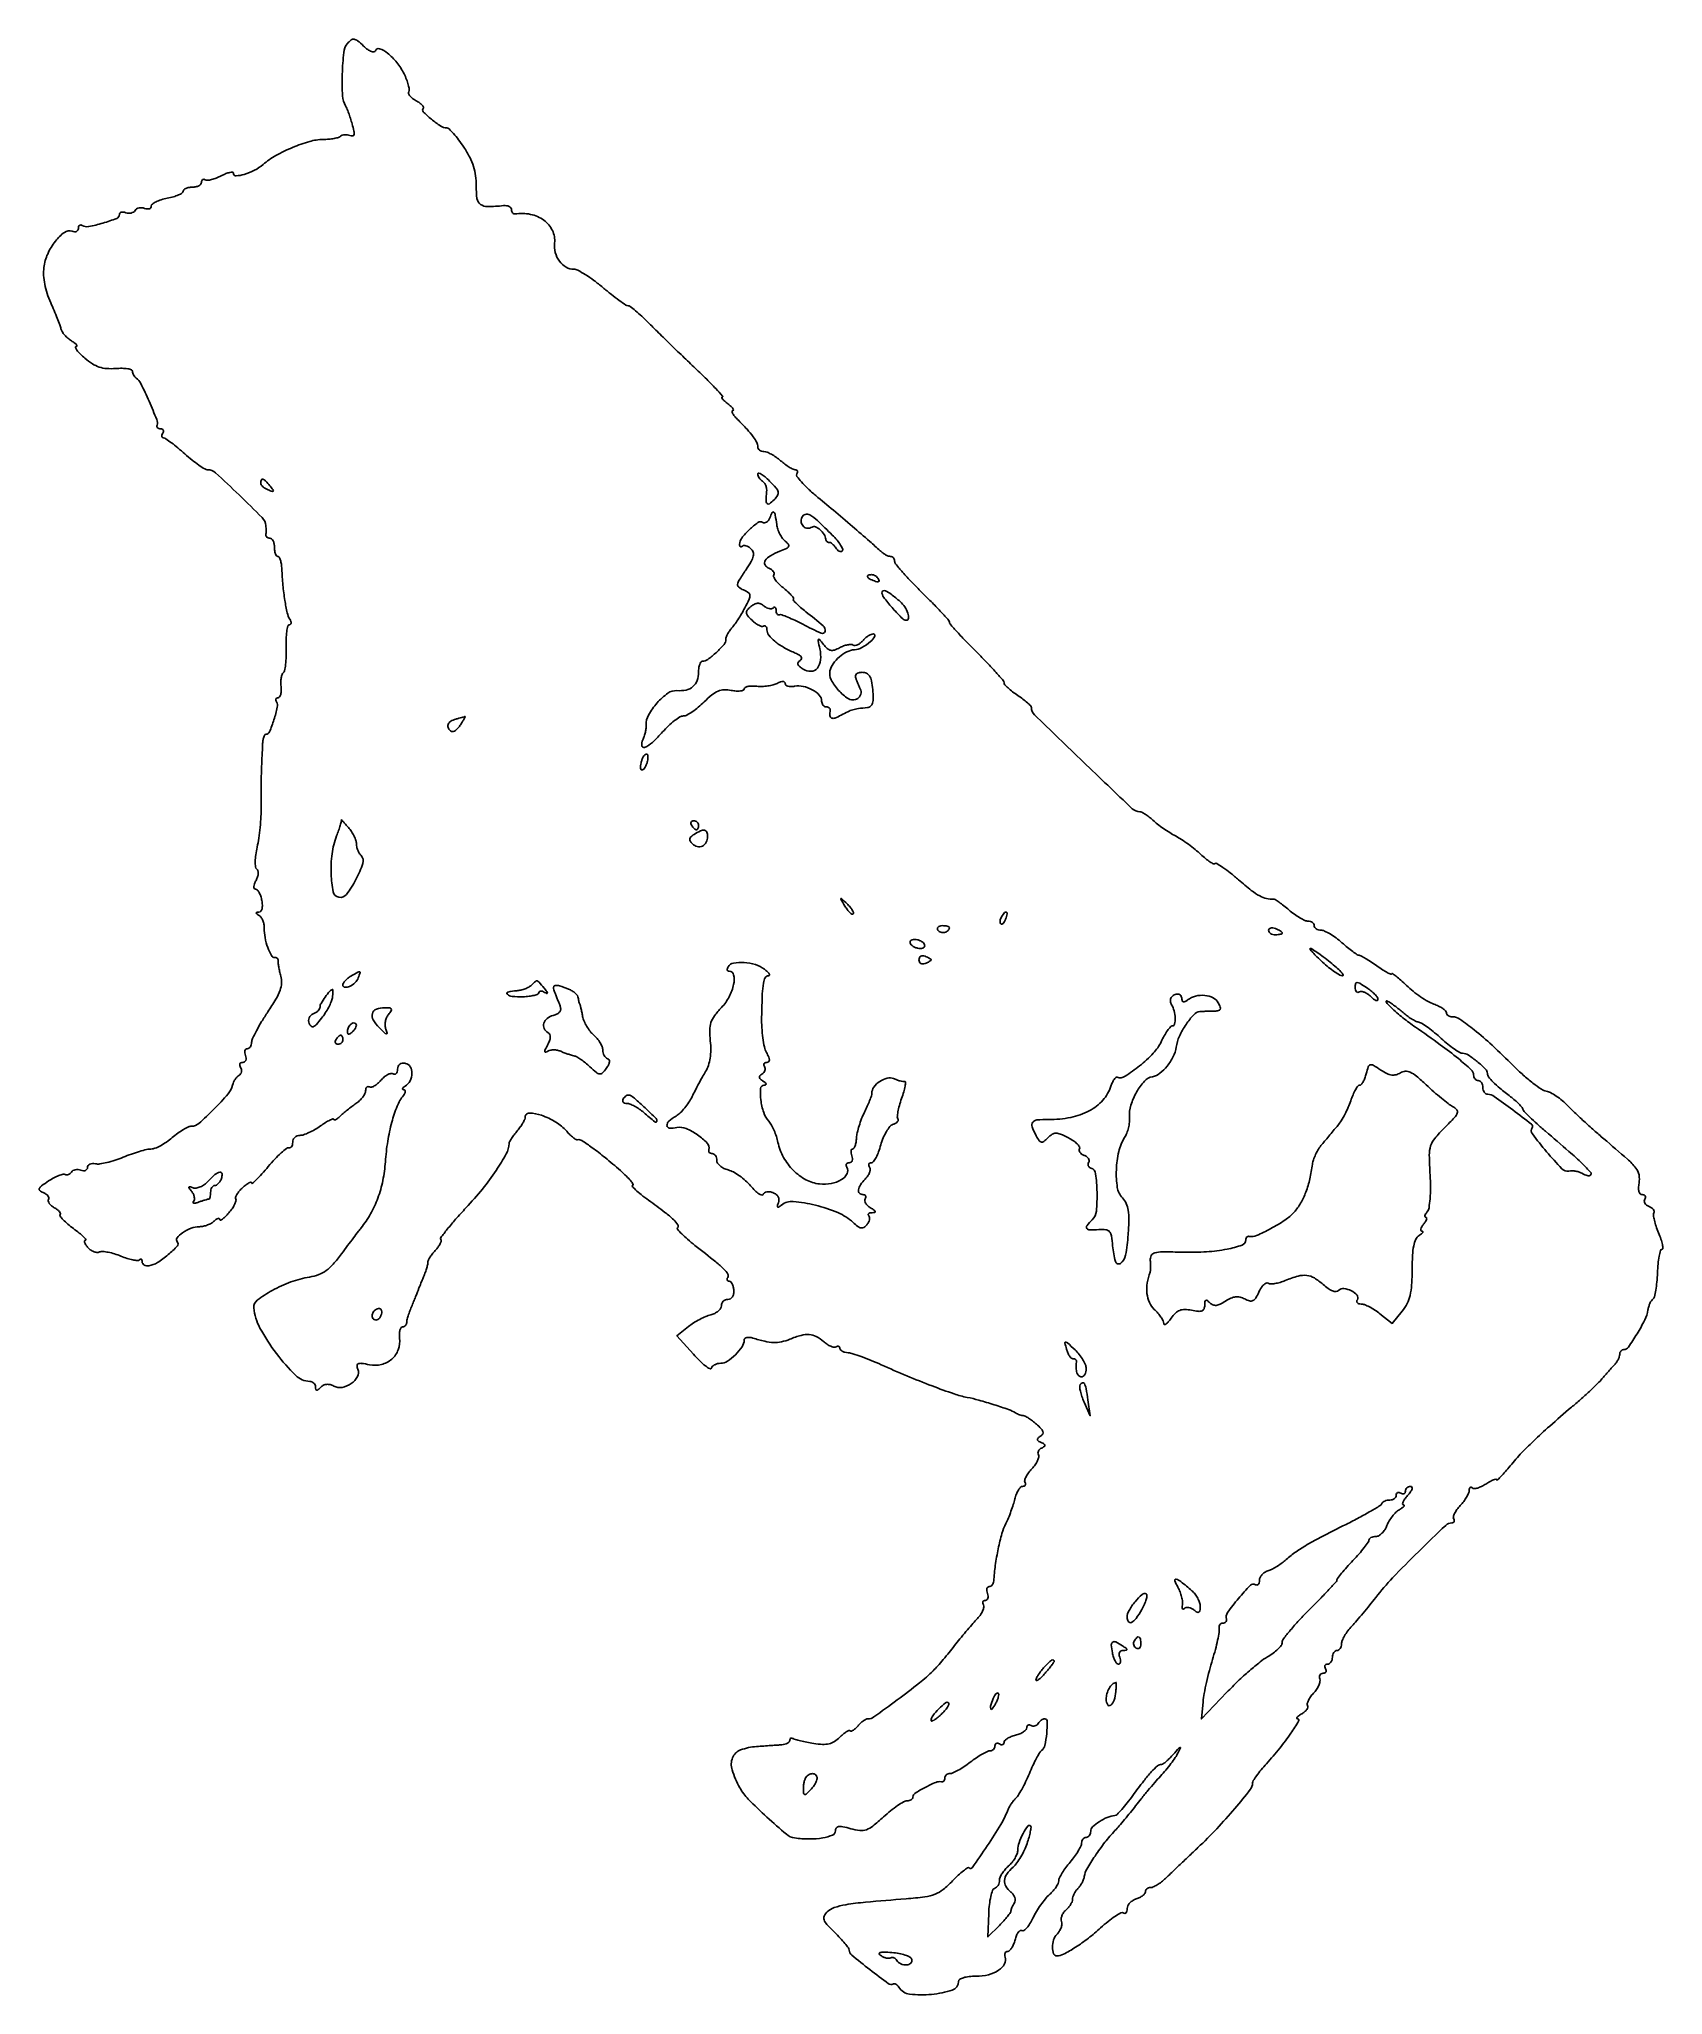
# Model space of a CAD drawing. Extents: x 0 to 356, y 0 to 429.
import ezdxf

# ---------------------------------------------------------------- set-up
doc = ezdxf.new("R2010")
doc.units = 0

msp = doc.modelspace()

# ---------------------------------------------------------------- linework, layer by layer
for points in [[(67.997008, 428.496394, 0.149834), (67.187374, 426.555891, 0.017369), (66.886814, 421.797582, 0.0184), (66.92707, 417.033228, 0.127771), (67.609298, 414.823152, -0.043385), (67.874565, 414.29685, -0.008345), (68.254614, 413.29764, -0.008829), (68.659191, 412.113023, -0.008037), (69.035187, 410.877309, -0.013333), (69.441356, 409.303925, -0.103753), (69.45583, 408.550271, -0.324943), (69.15618, 408.268377, -0.123858), (68.553806, 408.340979, 0.055695), (67.983691, 408.489674, 0.055579), (67.394408, 408.509017, 0.060901), (66.874609, 408.403712, 0.116461), (66.514284, 408.181099, -0.127255), (66.060549, 407.913942, -0.023161), (65.102988, 407.687028, -0.023602), (63.928782, 407.522553, -0.01949), (62.666518, 407.455594, 0.066403), (59.728398, 407.021649, 0.028834), (55.994278, 405.713772, 0.028785), (52.315481, 403.927154, 0.048544), (49.5, 401.973278, -0.055755), (47.611903, 400.702824, -0.047785), (45.390704, 399.801721, -0.059449), (43.575678, 399.48803, -0.42964), (43, 400.034316, 0.386021), (42.800208, 400.254538, 0.074395), (42.213249, 400.224394, 0.046073), (41.349479, 399.964836, 0.023651), (40.3217, 399.491875, -0.025498), (39.236041, 398.997127, -0.03247), (38.188777, 398.659705, -0.034119), (37.307726, 398.500688, -0.167523), (36.8217, 398.610195, 0.107145), (36.508687, 398.720955, 0.181316), (36.241374, 398.65777, 0.162667), (36.061925, 398.425327, 0.083929), (36, 398.059017, -0.182172), (35.847664, 397.654781, -0.09101), (35.4125, 397.311086, -0.070927), (34.765275, 397.07823, -0.050979), (34, 397, 0.0425), (33.234318, 396.934799, 0.062142), (32.5875, 396.738942, 0.081598), (32.149103, 396.4511, 0.209741), (32, 396.111291, -0.256887), (31.788462, 395.726727, -0.037322), (30.971875, 395.290763, -0.034546), (29.840903, 394.882132, -0.023055), (28.5, 394.565978, 0.027581), (27.159417, 394.237071, 0.040179), (26.028125, 393.790384, 0.046296), (25.226932, 393.300385, 0.236617), (25, 392.847698, -0.161899), (24.881107, 392.490141, -0.151516), (24.568782, 392.263363, -0.110412), (24.093748, 392.212173, -0.06354), (23.532025, 392.349337, 0.071476), (22.923505, 392.487779, 0.0744), (22.309272, 392.446232, 0.081667), (21.783661, 392.236882, 0.119365), (21.430874, 391.888152, -0.114215), (21.08325, 391.537469, -0.081877), (20.572782, 391.322281, -0.075783), (19.980959, 391.272284, -0.074993), (19.398849, 391.400442, 0.057203), (18.863273, 391.53841, 0.101926), (18.410912, 391.508825, 0.148201), (18.114098, 391.321612, 0.180373), (18, 391.015619, -0.309683), (17.405498, 390.147817, -0.020302), (14.374061, 389.113087, -0.022979), (11.254737, 388.341852, -0.189731), (9.843846, 388.596508, 0.117836), (9.52279, 388.702541, 0.186269), (9.24788, 388.622322, 0.154218), (9.062868, 388.359033, 0.076777), (9, 387.952028, -0.135067), (8.889642, 387.550951, -0.152233), (8.593085, 387.284685, -0.124064), (8.14421, 387.201788, -0.075684), (7.614757, 387.31759, 0.256436), (5.950195, 387.090404, 0.068247), (3.966542, 385.151537, 0.060099), (2.275269, 382.333133, 0.073403), (1.444494, 379.376035, 0.047151), (1.387137, 377.644127, 0.03226), (1.633863, 375.690492, 0.030412), (2.157135, 373.649102, 0.02894), (2.931134, 371.65117, -0.006081), (3.69432, 369.920384, -0.006718), (4.389448, 368.227874, -0.006287), (4.94487, 366.768636, -0.033954), (5.181834, 365.954497, 0.086675), (5.445365, 365.310224, 0.03851), (5.994039, 364.57048, 0.036615), (6.71119, 363.857555, 0.040895), (7.5, 363.285435, -0.021766), (8.20394, 362.81484, -0.066027), (8.61875, 362.416881, -0.238227), (8.67045, 362.17012, -0.329434), (8.5, 362.034214, 0.511127), (8.355327, 361.817736, 0.073184), (8.659281, 361.263972, 0.036665), (9.38412, 360.439857, 0.016461), (10.44649, 359.46359, 0.035153), (12.067405, 358.25677, 0.06183), (13.572172, 357.536901, 0.06261), (15.194016, 357.212101, 0.037), (17.171331, 357.214812, -0.021978), (18.615518, 357.260157, -0.037072), (19.822092, 357.155318, -0.044579), (20.674996, 356.937645, -0.336822), (20.88943, 356.611803, 0.086342), (20.929816, 356.226841, 0.053703), (21.100388, 355.804797, 0.05194), (21.366542, 355.411704, 0.063874), (21.69219, 355.111803, -0.125916), (22.707702, 353.914908, -0.009491), (24.513074, 350.020616, -0.007843), (26.206682, 346.00852, -0.176177), (26.25, 344.770352, 0.139295), (26.239155, 344.477354, 0.143488), (26.384524, 344.226291, 0.116548), (26.672979, 344.057717, 0.074342), (27.059017, 344, -0.108972), (27.413961, 343.921712, -0.182303), (27.6254, 343.70625, -0.161196), (27.656512, 343.3821, -0.082592), (27.5, 343, 0.060385), (27.32217, 342.615249, 0.124856), (27.301162, 342.286934, 0.184475), (27.43518, 342.068039, 0.158277), (27.690983, 341.976797, -0.145198), (28.177685, 341.8171, -0.009446), (29.396349, 340.939101, -0.013114), (30.822702, 339.81036, -0.009373), (32.360418, 338.476797, 0.013895), (33.924056, 337.145335, 0.018131), (35.429561, 336.021309, 0.015888), (36.727778, 335.183139, 0.136215), (37.387549, 335, -0.187012), (39.080191, 334.343967, -0.006651), (44.269113, 329.4827, -0.006989), (49.304066, 324.500948, -0.172263), (50.118421, 322.751011, -0.012909), (50.155087, 322.217074, -0.010687), (50.16727, 321.647172, -0.010833), (50.155933, 321.123992, -0.028325), (50.118421, 320.75, 0.137085), (50.151665, 320.464378, 0.119953), (50.328536, 320.220312, 0.101574), (50.626809, 320.056406, 0.075146), (51, 320, -0.191087), (51.381882, 319.848523, -0.088204), (51.70625, 319.4125, -0.068025), (51.926307, 318.765418, -0.048028), (52, 318, 0.03579), (52.054899, 317.234011, 0.05421), (52.220953, 316.5875, 0.070911), (52.463841, 316.144278, 0.236228), (52.75218, 316, -0.275386), (53.050238, 315.822366, -0.047647), (53.317174, 315.192187, -0.040164), (53.520683, 314.303703, -0.025782), (53.619312, 313.25, 0.013117), (53.861672, 309.691809, 0.015729), (54.282465, 306.361763, 0.015008), (54.805362, 303.600692, 0.084298), (55.368171, 302.213303, -0.050548), (55.59441, 301.748006, -0.109906), (55.646651, 301.356408, -0.185286), (55.523187, 301.10259, -0.190156), (55.263188, 301, 0.346182), (54.935749, 300.742425, 0.024484), (54.702506, 299.521487, 0.026275), (54.560325, 297.896337, 0.015961), (54.554906, 295.966766, -0.01437), (54.555638, 294.004243, -0.020758), (54.434518, 292.273668, -0.017152), (54.231668, 290.891152, -0.21242), (53.939263, 290.462463, 0.173247), (53.663071, 290.116792, 0.042008), (53.48143, 289.396659, 0.038145), (53.402105, 288.485681, 0.029994), (53.451015, 287.495697, -0.034826), (53.489005, 286.539543, -0.056047), (53.373807, 285.733111, -0.07734), (53.136065, 285.183469, -0.257523), (52.80347, 285, 0.111537), (52.495598, 284.930457, 0.183587), (52.313351, 284.739993, 0.159148), (52.289033, 284.453155, 0.080801), (52.429007, 284.114869, -0.195934), (52.632798, 282.903041, -0.022343), (51.891366, 280.171352, -0.019933), (50.923908, 277.51748, -0.304238), (50.152175, 277, 0.267015), (49.893908, 276.851489, 0.051092), (49.661999, 276.339063, 0.042238), (49.485265, 275.612048, 0.027337), (49.399309, 274.75, 0.001302), (49.194923, 269.900169, 0.004097), (49.092921, 266.644553, 0.005452), (49.059747, 263.93091, 0.00433), (49.081255, 261, -0.017963), (49.040746, 258.967232, -0.010875), (48.854129, 256.567112, -0.010889), (48.564708, 254.18935, -0.01878), (48.206961, 252.228465, 0.019882), (47.899804, 250.523612, 0.030792), (47.784886, 249.03276, 0.032197), (47.84156, 247.877264, 0.229886), (48.133041, 247.417776, -0.194602), (48.389888, 247.067584, -0.07894), (48.444564, 246.467541, -0.061931), (48.300806, 245.721611, -0.044355), (47.967521, 244.939312, 0.033987), (47.626531, 244.182761, 0.073651), (47.494845, 243.560249, 0.138175), (47.581377, 243.16051, 0.277566), (47.848239, 243, -0.212403), (48.234488, 242.828167, -0.056109), (48.63739, 242.265625, -0.046757), (48.994497, 241.457247, -0.033425), (49.244751, 240.5, -0.037864), (49.357853, 239.505059, -0.071169), (49.27356, 238.702139, -0.108526), (49.013016, 238.18008, -0.223071), (48.611328, 237.984687, 0.038306), (48.143281, 237.942282, 0.378324), (48.028676, 237.800706, 0.222599), (48.139731, 237.587866, 0.020189), (48.643492, 237.234687, -0.101525), (49.080166, 236.808337, -0.051455), (49.444793, 236.128314, -0.048111), (49.688982, 235.319527, -0.051991), (49.765567, 234.5, 0.048085), (49.948187, 232.366516, 0.041418), (50.536261, 230.193312, 0.040994), (51.328264, 228.461839, 0.271342), (52.116631, 228, -0.087114), (52.441402, 227.942983, -0.115177), (52.692324, 227.779688, -0.12675), (52.829548, 227.535725, -0.119449), (52.835962, 227.25, 0.082401), (52.813618, 226.81134, 0.013566), (52.93297, 225.968467, 0.014596), (53.131154, 224.975432, 0.01243), (53.396552, 223.940525, -0.083843), (53.563699, 222.407482, -0.072116), (53.236942, 220.817407, -0.047214), (52.315556, 218.86541, -0.014243), (50.560589, 216.090035, 0.0113), (49.197069, 213.961545, 0.014521), (48.045923, 211.942151, 0.012347), (47.183376, 210.220167, 0.110364), (47, 209.399511, -0.067449), (46.927506, 208.864556, -0.084204), (46.715469, 208.411106, -0.099606), (46.400758, 208.107871, -0.143032), (46.031385, 208, 0.184534), (45.710807, 207.877514, 0.147206), (45.516384, 207.559375, 0.100118), (45.488865, 207.074366, 0.055937), (45.638374, 206.5, -0.069008), (45.771857, 205.926317, -0.116977), (45.70238, 205.440625, -0.152575), (45.444764, 205.120613, -0.148627), (45.047972, 205, 0.110428), (44.657876, 204.912782, 0.183045), (44.426325, 204.673408, 0.160031), (44.39405, 204.313072, 0.081564), (44.569098, 203.888197, -0.093156), (44.751632, 203.414491, -0.096367), (44.746554, 202.912735, -0.099201), (44.555538, 202.460959, -0.105249), (44.208294, 202.128733, 0.069252), (43.782785, 201.776214, 0.039378), (43.371199, 201.24801, 0.038481), (43.033626, 200.639235, 0.05108), (42.830179, 200.040009, -0.122549), (41.834869, 198.07631, -0.017555), (38.745157, 194.747102, -0.014948), (35.427999, 191.608839, -0.183747), (33.828419, 190.998779, 0.109909), (33.133749, 190.84354, 0.02365), (32.036721, 190.2639, 0.023614), (30.804298, 189.455401, 0.020617), (29.594461, 188.498779, -0.027008), (28.352693, 187.542433, -0.027683), (27.024967, 186.734016, -0.028783), (25.799906, 186.166209, -0.094396), (24.927366, 186, 0.058694), (23.976296, 185.887971, 0.01345), (22.410477, 185.469074, 0.013727), (20.62096, 184.884466, 0.012996), (18.832905, 184.192593, -0.019774), (17.0457, 183.528749, -0.021436), (15.258728, 183.027952, -0.021534), (13.700678, 182.732645, -0.08986), (12.75, 182.765917, 0.06405), (12.080697, 182.82382, 0.097041), (11.514062, 182.688092, 0.126062), (11.138921, 182.385113, 0.161537), (11, 181.966335, -0.142733), (10.882409, 181.562802, -0.15262), (10.568782, 181.298213, -0.120014), (10.093312, 181.221968, -0.071754), (9.532025, 181.349337, 0.06786), (8.92591, 181.491828, 0.072801), (8.318688, 181.461466, 0.08122), (7.803354, 181.269027, 0.125083), (7.462927, 180.940014, -0.074832), (7.177318, 180.602957, -0.08867), (6.820043, 180.38803, -0.100679), (6.448287, 180.326503, -0.129952), (6.118519, 180.426751, 0.20564), (5.660995, 180.49494, 0.029728), (4.744361, 180.19411, 0.029644), (3.645765, 179.682504, 0.021373), (2.484298, 178.989699, 0.011829), (0.921008, 177.910456, 0.126893), (0.434441, 177.321483, 0.3483), (0.541675, 176.868168, 0.07559), (1.290937, 176.441851, -0.0517), (1.902887, 176.131221, -0.08154), (2.338484, 175.73687, -0.113563), (2.535299, 175.325421, -0.195846), (2.473224, 174.956676, 0.20135), (2.411231, 174.562998, 0.090626), (2.629542, 174.076695, 0.068196), (3.08892, 173.572473, 0.046413), (3.728968, 173.131801, -0.033277), (4.371724, 172.713682, -0.057869), (4.832884, 172.276361, -0.086402), (5.056958, 171.88856, -0.284463), (5, 171.61145, 0.370218), (4.983736, 171.271892, 0.025796), (5.658632, 170.491229, 0.026794), (6.659626, 169.553495, 0.015895), (7.94428, 168.541109, -0.010639), (9.210096, 167.564955, -0.022626), (10.136889, 166.746451, -0.03463), (10.655079, 166.17077, -0.62502), (10.571835, 166, 0.319257), (10.378431, 165.862494, 0.158173), (10.371804, 165.546007, 0.070284), (10.601926, 165.048379, 0.029818), (11.037769, 164.454491, 0.061842), (11.62629, 163.901209, 0.062576), (12.330011, 163.511237, 0.068821), (13.037395, 163.335415, 0.118702), (13.635709, 163.413703, -0.112333), (14.361671, 163.517991, -0.027679), (15.562639, 163.353166, -0.026935), (16.951294, 163.005099, -0.024088), (18.34848, 162.498863, 0.020822), (19.695542, 162.000816, 0.029524), (20.932142, 161.680483, 0.029418), (21.933671, 161.543813, 0.218953), (22.372984, 161.706317, -0.107365), (22.611605, 161.859767, -0.250369), (22.815814, 161.832431, -0.178996), (22.955692, 161.624794, -0.059719), (23, 161.255151, 0.145638), (23.117064, 160.861774, 0.118022), (23.43835, 160.55802, 0.097073), (23.921878, 160.393016, 0.070378), (24.492255, 160.395984, 0.10613), (26.320119, 161.078152, 0.032846), (28.69844, 162.828052, 0.028172), (30.716899, 164.732451, 0.406251), (30.704682, 165.628651, -0.376603), (30.647958, 166.499445, -0.078167), (31.856306, 167.646722, -0.060921), (33.717761, 168.620008, -0.086355), (35.55, 168.968197, 0.049523), (36.422912, 169.068564, 0.037228), (37.350312, 169.343158, 0.038088), (38.191923, 169.737755, 0.067812), (38.8, 170.2, -0.033874), (39.261648, 170.603003, -0.09238), (39.6475, 170.796928, -0.225665), (39.889963, 170.757199, -0.245906), (40, 170.54699, 0.493541), (40.168072, 170.418194, 0.090821), (40.581403, 170.614915, 0.040379), (41.218416, 171.158112, 0.017392), (41.979243, 171.976067, 0.025667), (42.704001, 172.903902, 0.036136), (43.243233, 173.804366, 0.039472), (43.555353, 174.567103, 0.219186), (43.502824, 174.99543, -0.226667), (43.45915, 175.399098, -0.051021), (43.761586, 176.041543, -0.043232), (44.299947, 176.782491, -0.030128), (45.023581, 177.521341, -0.019682), (45.782877, 178.155977, -0.043237), (46.419427, 178.564368, -0.086292), (46.839583, 178.699813, -0.455746), (47, 178.560374, 0.643997), (47.17887, 178.479095, 0.015102), (48.071384, 179.307198, 0.015579), (49.247174, 180.54068, 0.007985), (50.647266, 182.155386, -0.013414), (52.106678, 183.802039, -0.020132), (53.473638, 185.150332, -0.015741), (54.64522, 186.150809, -0.244846), (55.147266, 186.25, 0.184376), (55.47126, 186.275803, 0.132771), (55.749509, 186.514062, 0.093782), (55.93731, 186.944208, 0.056218), (56, 187.5, -0.105534), (56.12216, 188.072326, -0.099249), (56.468716, 188.559375, -0.09629), (56.986524, 188.885841, -0.092901), (57.59563, 189, 0.083594), (58.402177, 189.135794, 0.024302), (59.575702, 189.607503, 0.023695), (60.866553, 190.276536, 0.02331), (62.09563, 191.068094, -0.013766), (63.210382, 191.816495, -0.026654), (64.146841, 192.340826, -0.032818), (64.826296, 192.621318, -0.513227), (65, 192.496666, 0.404721), (65.121007, 192.371658, 0.123672), (65.404632, 192.433172, 0.053456), (65.848023, 192.715178, 0.022839), (66.377471, 193.178571, -0.015636), (67.055102, 193.789117, -0.00718), (67.973802, 194.543866, -0.007103), (68.964088, 195.311121, -0.009751), (69.877471, 195.970759, 0.038854), (70.689613, 196.6324, 0.040626), (71.376507, 197.402596, 0.044109), (71.852067, 198.162944, 0.118237), (72, 198.779776, -0.062722), (72.059894, 199.255354, -0.13315), (72.241351, 199.575758, -0.191606), (72.509931, 199.693172, -0.147834), (72.821621, 199.610244, 0.215144), (73.256029, 199.553562, 0.05928), (73.902742, 199.836569, 0.048605), (74.635253, 200.368474, 0.034391), (75.348266, 201.093777, -0.040846), (76.072486, 201.811728, -0.055248), (76.838362, 202.323438, -0.068045), (77.530482, 202.570415, -0.192436), (78.026645, 202.483533, 0.153886), (78.395716, 202.390002, 0.191506), (78.714077, 202.538176, 0.129396), (78.929263, 202.93264, 0.060582), (79, 203.514307, -0.090803), (79.120218, 204.170822, -0.145966), (79.462949, 204.619702, -0.135391), (80.017404, 204.828189, -0.073425), (80.75, 204.787072, -0.213632), (81.780771, 204.045598, -0.137398), (82.155636, 202.596779, -0.115087), (81.738483, 200.956693, -0.131775), (80.65005, 199.765313, 0.032432), (80.262081, 199.480458, 0.130261), (80.094108, 199.241942, 0.348349), (80.145114, 199.085888, 0.142691), (80.372445, 199.015313, -0.214357), (80.616341, 198.900529, -0.200453), (80.701512, 198.637311, -0.102784), (80.581365, 198.231092, -0.04282), (80.267537, 197.75, 0.070997), (78.912216, 195.392942, 0.029027), (77.740406, 191.88094, 0.026526), (76.843679, 187.693612, 0.022415), (76.332376, 183.192288, -0.033547), (75.772431, 179.080604, -0.037562), (74.677823, 175.237984, -0.039157), (73.073902, 171.748756, -0.043826), (70.995893, 168.690015, 0.008458), (70.433863, 167.976843, 0.001284), (69.33912, 166.530607, 0.001438), (68.056044, 164.816253, 0.001245), (66.719193, 163.009924, -0.021892), (64.894409, 160.74606, -0.055173), (63.330693, 159.322922, -0.06764), (61.699632, 158.446512, -0.049252), (59.707264, 157.917435, 0.047363), (55.625214, 156.849898, 0.03834), (51.502325, 154.973562, 0.036112), (48.228618, 152.847752, 0.257061), (47.485533, 151.181337, 0.104454), (48.820604, 146.738656, 0.037281), (52.4383, 141.151364, 0.034568), (56.656427, 136.324924, 0.194421), (59.75, 135.019184, -0.094581), (60.227152, 134.920498, -0.095381), (60.632812, 134.653135, -0.097268), (60.904476, 134.259395, -0.102867), (61, 133.8, 0.053659), (61.056787, 133.272382, 0.341352), (61.25, 133.110147, 0.187336), (61.573472, 133.220877, 0.021305), (62.153196, 133.753196, -0.082929), (62.756558, 134.183867, -0.092173), (63.445512, 134.374994, -0.085151), (64.201213, 134.312045, -0.05967), (64.99859, 134.000755, 0.169112), (66.823112, 133.713158, 0.107815), (68.827102, 134.545148, 0.117455), (70.186267, 136.068055, 0.218693), (70.290277, 137.685933, -0.076633), (70.113788, 138.500214, -0.324354), (70.366377, 138.89706, -0.130757), (71.09638, 138.9826, -0.013502), (72.818959, 138.686208, 0.108105), (75.474693, 138.733956, 0.123078), (77.728455, 139.90235, 0.125454), (79.138554, 141.972386, 0.114933), (79.446521, 144.536641, -0.03492), (79.409201, 145.480401, -0.05618), (79.523428, 146.276388, -0.077548), (79.758889, 146.818794, -0.257061), (80.088056, 147, 0.101608), (80.436056, 147.071457, 0.098513), (80.732116, 147.274627, 0.097319), (80.930465, 147.578071, 0.096527), (81, 147.9349, -0.064093), (81.067904, 148.462453, -0.011372), (81.342573, 149.422109, -0.012139), (81.719738, 150.538575, -0.010672), (82.166206, 151.6849, 0.001106), (82.625087, 152.799559, 0.00145), (83.039068, 153.819939, 0.00106), (83.381762, 154.676933, 0.013719), (83.5, 155, -0.013987), (83.615664, 155.315512, -0.001292), (83.925741, 156.0875, -0.001665), (84.301017, 157.006066, -0.001306), (84.713994, 158, 0.012533), (85.105148, 159.004491, 0.015701), (85.414771, 159.955097, 0.013926), (85.624669, 160.758251, 0.107146), (85.630199, 161.145012, -0.167926), (85.678699, 161.505957, -0.023685), (86.052949, 162.169293, -0.024834), (86.590708, 162.937572, -0.018805), (87.252182, 163.726164, 0.025793), (87.886884, 164.504672, 0.040053), (88.34129, 165.241933, 0.047369), (88.581419, 165.847317, 0.273626), (88.499273, 166.167394, -0.374261), (88.472288, 166.556993, -0.006216), (89.90682, 168.407175, -0.012601), (91.733724, 170.588702, -0.00762), (94.000199, 173.082906, 0.018135), (97.60537, 177.221906, 0.022607), (100.630375, 181.326616, 0.022777), (102.817099, 184.938894, 0.111955), (103.462048, 187.21758, -0.113877), (103.575405, 187.612359, -0.017052), (104.002914, 188.324752, -0.01842), (104.577169, 189.143882, -0.014958), (105.25, 189.979011, 0.021768), (105.919868, 190.834033, 0.024412), (106.485938, 191.712873, 0.024711), (106.889786, 192.500094, 0.106547), (107, 193.011431, -0.425377), (107.914091, 193.891461, -0.073184), (110.553765, 193.400006, -0.055046), (113.711489, 191.912784, -0.0767), (116.090228, 189.895966, 0.020408), (116.810578, 189.130833, 0.028142), (117.520907, 188.509764, 0.027638), (118.140438, 188.079591, 0.199738), (118.491523, 188.023878, -0.205732), (119.390768, 187.870543, -0.012536), (121.692036, 186.296963, -0.016019), (124.523273, 184.113801, -0.008808), (127.851472, 181.273203, -0.012452), (129.186047, 180.032316, -0.025845), (130.150063, 178.987461, -0.038209), (130.675808, 178.246527, -0.574901), (130.552997, 178.023203, 0.63356), (130.46067, 177.814687, 0.027317), (131.190484, 177.05788, 0.020341), (132.41174, 176.011872, 0.009835), (134.052997, 174.769581, -0.005459), (137.641117, 172.102747, -0.027311), (139.549297, 170.480156, -0.054173), (140.468897, 169.395559, -0.35949), (140.406267, 168.7396, 0.393174), (140.393891, 168.397704, 0.015654), (141.315218, 167.397438, 0.020334), (142.590335, 166.19881, 0.01205), (144.200585, 164.870552, -0.002494), (148.803304, 161.21942, -0.024992), (150.639581, 159.590678, -0.07205), (151.407298, 158.583717, -0.271683), (151.389756, 157.821621, 0.079694), (151.258998, 157.507564, 0.157839), (151.279704, 157.241351, 0.184355), (151.446041, 157.0647, 0.113191), (151.728179, 157, -0.207817), (152.063307, 156.854422, -0.072326), (152.370071, 156.4125, -0.056874), (152.605279, 155.765675, -0.040011), (152.725047, 155, -0.066491), (152.679811, 154.215546, -0.095658), (152.421749, 153.571547, -0.115555), (151.987948, 153.151875, -0.135509), (151.437851, 153, 0.095747), (150.889041, 152.893934, 0.09711), (150.422369, 152.59122, 0.098681), (150.109938, 152.139426, 0.10243), (150, 151.608408, -0.146749), (149.827281, 151.032594, -0.071525), (149.313354, 150.453259, -0.061461), (148.556536, 149.957869, -0.052776), (147.662482, 149.630136, 0.04093), (146.585919, 149.264128, 0.019445), (145.265383, 148.628812, 0.019126), (143.928254, 147.853339, 0.025686), (142.784617, 147.04522), (140.244271, 145.046984), (143.861714, 140.992226, 0.016377), (145.274364, 139.509531, 0.031233), (146.51751, 138.431487, 0.040548), (147.462156, 137.824809, 0.464348), (147.822911, 137.968734, -0.128161), (148.07958, 138.363344, -0.067795), (148.563426, 138.697066, -0.060443), (149.187539, 138.923243, -0.056796), (149.861092, 139, 0.146627), (151.337961, 139.442615, 0.049329), (153.104191, 140.873641, 0.049306), (154.553209, 142.619523, 0.149656), (155, 144.078819, -0.208553), (155.154525, 144.433176, -0.130706), (155.56031, 144.648801, -0.086069), (156.17984, 144.684016, -0.048136), (156.920115, 144.525355, 0.020246), (159.50467, 143.818831, 0.048754), (161.469423, 143.564108, 0.059507), (163.19644, 143.715393, 0.04627), (165, 144.270779, -0.029669), (167.48345, 145.126636, -0.08474), (169.294756, 145.314744, -0.10527), (170.832201, 144.880352, -0.0623), (172.401444, 143.78458, 0.035109), (173.191658, 143.166437, 0.046267), (173.993602, 142.727119, 0.054152), (174.694043, 142.510063, 0.18866), (175.151444, 142.593597, -0.076496), (175.475928, 142.731124, -0.153856), (175.750737, 142.715406, -0.186444), (175.932722, 142.552181, -0.118306), (176, 142.271821, 0.193292), (176.134067, 141.937978, 0.077653), (176.532098, 141.634102, 0.061286), (177.118103, 141.403679, 0.044287), (177.811399, 141.28916, -0.057337), (178.831277, 141.093299, -0.010034), (180.688288, 140.468932, -0.010771), (182.846383, 139.641912, -0.009483), (185.061399, 138.688502, 0.00746), (190.661759, 136.25104, 0.00795), (196.215396, 134.034866, 0.007634), (201.048112, 132.2789, 0.036021), (203.896489, 131.517389, -0.020662), (206.475712, 130.911991, -0.009251), (209.814666, 129.914265, -0.007671), (212.990062, 128.847109, -0.050879), (214.5, 128.133998, 0.026633), (214.935516, 127.9019, 0.022666), (215.417039, 127.703368, 0.023285), (215.87255, 127.562872, 0.057885), (216.21758, 127.515313, -0.122301), (216.617112, 127.407003, -0.016828), (217.361398, 126.959058, -0.018485), (218.220859, 126.355299, -0.014686), (219.103764, 125.643183, -0.024271), (220.095855, 124.70659, -0.107726), (220.5133, 124.027257, -0.21171), (220.469437, 123.486101, -0.130505), (220.023031, 123.014234, 0.037256), (219.445472, 122.594847, 0.24201), (219.311999, 122.273232, 0.234415), (219.494475, 121.970212, 0.035203), (220.136847, 121.621051, -0.028644), (220.784819, 121.27977, -0.239519), (220.955031, 121.007415, -0.276476), (220.824556, 120.738057, -0.036054), (220.243769, 120.41459, 0.075727), (219.805748, 120.123051, 0.098563), (219.520248, 119.736286, 0.11481), (219.430473, 119.316694, 0.134741), (219.544785, 118.927536, -0.200829), (219.62303, 118.43387, -0.051296), (219.346013, 117.65496, -0.044036), (218.816778, 116.756268, -0.03246), (218.085596, 115.861502, 0.030541), (217.351878, 114.970625, 0.04205), (216.815542, 114.083639, 0.048464), (216.525409, 113.319666, 0.207834), (216.593597, 112.848556, -0.100106), (216.713169, 112.525038, -0.176917), (216.658491, 112.249263, -0.168399), (216.435202, 112.06453, -0.089618), (216.078069, 112, 0.20276), (215.632716, 111.811657, 0.054326), (215.149897, 111.192187, 0.045942), (214.707411, 110.302873, 0.033647), (214.378712, 109.25, -0.018843), (214.030146, 108.005166, -0.010744), (213.5206, 106.528093, -0.010719), (212.943089, 105.061414, -0.017432), (212.383435, 103.845636, 0.048654), (211.539507, 101.663563, 0.016204), (210.726235, 98.331593, 0.016293), (210.078366, 94.654737, 0.021145), (209.73832, 91.25, -0.072708), (209.64029, 90.772341, -0.083437), (209.411495, 90.367188, -0.094335), (209.090602, 90.095734, -0.129215), (208.726345, 90, 0.19079), (208.416611, 89.877347, 0.145561), (208.231326, 89.559375, 0.097465), (208.209878, 89.074454, 0.054126), (208.361626, 88.5, -0.059765), (208.506416, 87.925826, -0.105471), (208.46628, 87.440625, -0.149855), (208.252873, 87.122029, -0.172457), (207.909598, 87, 0.111534), (207.566268, 86.922449, 0.183586), (207.36303, 86.710053, 0.15915), (207.335909, 86.390185, 0.080802), (207.491999, 86.012946, -0.198227), (207.579488, 85.478278, -0.053565), (207.290404, 84.651098, -0.045586), (206.728581, 83.70171, -0.033773), (205.949076, 82.762946, 0.010509), (204.937204, 81.653602, 0.004698), (203.650683, 80.154, 0.004648), (202.319285, 78.542077, 0.006288), (201.14806, 77.059181, -0.007328), (199.98352, 75.591035, -0.005661), (198.672992, 74.024219, -0.005727), (197.415595, 72.588668, -0.01365), (196.440851, 71.559181, -0.028473), (193.424754, 68.868296, -0.008672), (188.566281, 65.142553, -0.003715), (183.440793, 61.409966, -0.156766), (182.165352, 61, 0.115684), (181.725196, 60.89678, 0.037094), (181.143697, 60.552276, 0.034737), (180.531903, 60.059114, 0.032557), (179.979944, 59.475834, -0.02977), (179.463265, 58.92371, -0.048338), (178.957082, 58.528886, -0.064082), (178.532174, 58.32997, -0.280866), (178.274166, 58.392501, 0.306083), (177.987542, 58.448023, 0.039039), (177.401187, 58.142198, 0.034928), (176.686036, 57.62228, 0.021741), (175.921364, 56.921364, -0.056503), (174.792003, 56.021996, -0.082974), (173.622428, 55.53568, -0.068742), (172.199459, 55.405515, -0.027733), (170.254697, 55.603589, -0.008144), (168.762076, 55.864788, -0.010096), (167.38263, 56.1584, -0.008599), (166.239254, 56.446834, -0.071617), (165.75, 56.657909, 0.089878), (165.463692, 56.769291, 0.167948), (165.220313, 56.734732, 0.176216), (165.057965, 56.559801, 0.100146), (165, 56.273303, -0.189361), (164.869676, 55.941525, -0.080034), (164.485938, 55.64217, -0.063152), (163.919742, 55.418237, -0.045882), (163.25, 55.310985, 0.000224), (162.330339, 55.248777, 0.000065), (160.908853, 55.151801, 0.000065), (159.306394, 55.042061, 0.000069), (157.737585, 54.934203, 0.071883), (154.212393, 54.174347, 0.21007), (152.465873, 52.481004, 0.175766), (152.361888, 49.799528, 0.04912), (154.051725, 45.883524, 0.067819), (155.91609, 43.384572, 0.01311), (159.980714, 39.457613, 0.009422), (164.271974, 35.67019, 0.143971), (166.06082, 34.875, 0.031998), (169.316446, 34.652156, 0.043889), (172.24066, 34.896471, 0.052398), (174.378509, 35.501458, 0.306686), (175, 36.419393, -0.147127), (175.191258, 37.055297, -0.21358), (175.678907, 37.364874, -0.088579), (176.620102, 37.334846, -0.015204), (178.363991, 36.909943, 0.039806), (180.388828, 36.520882, 0.114146), (181.802335, 36.68709, 0.084027), (183.242092, 37.496247, 0.015473), (185.559408, 39.49055, -0.015648), (187.121994, 40.834378, -0.019889), (188.648574, 41.969099, -0.018256), (189.974352, 42.805703, -0.132369), (190.695417, 43, 0.062493), (191.194237, 43.06259, 0.080709), (191.616779, 43.246599, 0.09807), (191.899561, 43.519325, 0.153177), (192, 43.839485, -0.255867), (192.44546, 44.65299, -0.019667), (194.674195, 45.957339, -0.022793), (197.006142, 47.06828, -0.158207), (198.25, 47.174512, 0.136905), (198.535468, 47.186939, 0.130141), (198.779687, 47.345013, 0.108976), (198.943605, 47.631019, 0.075978), (199, 48, -0.11481), (199.088758, 48.381451, -0.100391), (199.33946, 48.70625, -0.093585), (199.714317, 48.924231, -0.085226), (200.155609, 49, 0.111023), (200.793525, 49.143414, 0.017798), (201.934573, 49.734375, 0.018934), (203.249266, 50.542826, 0.015604), (204.588887, 51.5, -0.014436), (205.922011, 52.457243, -0.017924), (207.21709, 53.265625, -0.016404), (208.33499, 53.860998, -0.11464), (208.933278, 54, 0.0983), (209.340391, 54.080819, 0.097768), (209.68665, 54.311086, 0.098116), (209.918536, 54.654867, 0.099781), (210, 55.059017, -0.108972), (210.078288, 55.413961, -0.182303), (210.29375, 55.6254, -0.161196), (210.6179, 55.656512, -0.082592), (211, 55.5, 0.072042), (211.382608, 55.333826, 0.147805), (211.70625, 55.342755, 0.188933), (211.919907, 55.520728, 0.126366), (212, 55.832575, -0.200769), (212.171027, 56.241337, -0.05385), (212.734375, 56.688259, -0.045696), (213.542859, 57.10071, -0.033639), (214.5, 57.410644, 0.036821), (215.456976, 57.727259, 0.048811), (216.265625, 58.159277, 0.058024), (216.825252, 58.634611, 0.189922), (217, 59.078069, -0.101368), (217.07208, 59.429954, -0.177778), (217.273452, 59.643541, -0.167367), (217.575473, 59.683422, -0.08853), (217.930902, 59.542705, 0.108373), (218.334197, 59.401101, 0.099685), (218.77286, 59.434921, 0.095498), (219.179369, 59.639411, 0.090427), (219.489919, 59.983688, -0.052131), (219.790236, 60.372452, -0.048442), (220.171407, 60.701458, -0.051873), (220.572016, 60.926394, -0.102346), (220.927844, 61, -0.414829), (221.486216, 60.440454, -0.024899), (221.350039, 57.818459, -0.026961), (220.931038, 55.14715, -0.186559), (220.219482, 54.057214, 0.105575), (219.822799, 53.62004, 0.009873), (219.113232, 52.341807, 0.012329), (218.326919, 50.764105, 0.009386), (217.541376, 49, -0.012139), (216.729688, 47.203859, -0.01386), (215.864867, 45.528125, -0.013072), (215.058178, 44.152251, -0.072712), (214.507005, 43.5, 0.044585), (214.026368, 42.991931, 0.022998), (213.515673, 42.280441, 0.022666), (213.054036, 41.494802, 0.031752), (212.720397, 40.752564, -0.047356), (211.301194, 37.841388, -0.010588), (208.318708, 33.182315, -0.00389), (205.028344, 28.355962, -0.467743), (204.369877, 28.29679, 0.353042), (204.012705, 28.335022, 0.021488), (203.072656, 27.670842, 0.024396), (201.932558, 26.697121, 0.014784), (200.677323, 25.442389, -0.032548), (198.64613, 23.551311, -0.079459), (196.883423, 22.527883, -0.059813), (194.600592, 21.949928, -0.012592), (190.5, 21.52483, 0.002768), (181.630526, 20.781144, 0.019029), (177.290446, 20.225907, 0.039748), (174.743374, 19.58976, 0.115812), (173.212395, 18.640967, 0.086406), (172.569394, 17.726852, 0.200925), (172.533194, 16.905762, 0.098243), (173.144477, 15.90507, 0.013135), (174.874597, 14.122586, -0.011338), (176.0745, 12.895222, -0.015552), (177.093033, 11.734653, -0.012237), (177.87568, 10.736024, -0.149089), (178.037856, 10.283704, 0.211756), (178.599365, 9.166187, 0.007074), (182.564337, 6.001056, 0.006078), (186.654494, 2.908555, 0.288334), (187.643995, 2.83541, -0.160299), (187.933874, 2.885098, -0.088566), (188.277919, 2.769247, -0.07253), (188.623145, 2.508824, -0.056593), (188.913986, 2.139173, 0.227614), (191.294769, 0.61444, 0.054459), (196.122048, 0.550674, 0.056828), (200.64361, 1.51033, 0.322569), (202, 3.394048, -0.262144), (202.258681, 3.853537, -0.063655), (203.084665, 4.220574, -0.04691), (204.313384, 4.466154, -0.025885), (205.844156, 4.545455, 0.059786), (208.579324, 4.873677, 0.086001), (210.810885, 5.844751, 0.119905), (212.101575, 7.229921, 0.211361), (212.247024, 8.758929, -0.072039), (212.161705, 9.233389, -0.115203), (212.241239, 9.635435, -0.144863), (212.470575, 9.900948, -0.143638), (212.808259, 10, 0.199685), (213.227119, 10.174228, 0.054277), (213.684131, 10.746389, 0.046005), (214.10525, 11.568115, 0.033946), (214.420909, 12.540898, -0.035354), (214.72745, 13.47661, -0.063509), (215.124199, 14.179109, -0.099657), (215.541775, 14.553692, -0.278399), (215.919559, 14.549715, 0.304601), (216.356406, 14.566223, 0.055391), (216.986744, 15.141533, 0.04321), (217.682246, 16.087513, 0.026141), (218.34357, 17.311592, -0.024313), (219.091604, 18.708347, -0.017851), (220.048709, 20.182037, -0.018121), (221.05724, 21.514398, -0.037783), (221.953328, 22.457762, 0.029103), (222.73663, 23.254265, 0.031652), (223.39879, 24.115295, 0.033389), (223.864182, 24.917786, 0.115201), (224, 25.499448, -0.115958), (224.149427, 26.135103, -0.021533), (224.734016, 27.193016, -0.022051), (225.542153, 28.394833, -0.018551), (226.498779, 29.594461, 0.019441), (227.455451, 30.798533, 0.022734), (228.2639, 32.013685, 0.022469), (228.846429, 33.08849, 0.11317), (228.998779, 33.75, -0.078495), (229.074685, 34.227504, -0.090501), (229.293391, 34.632812, -0.100671), (229.618522, 34.903785, -0.124164), (230, 35, 0.132956), (230.381345, 35.103229, 0.100532), (230.70625, 35.393474, 0.087654), (230.924847, 35.827642, 0.073022), (231, 36.339485, -0.204945), (231.413187, 37.305187, -0.046007), (232.846803, 38.441591, -0.046268), (234.638986, 39.387977, -0.07308), (236.321282, 39.813017, 0.174973), (236.78173, 40.034312, 0.0113), (237.815546, 41.135743, 0.0154), (239.002802, 42.544315, 0.010804), (240.254847, 44.198364, -0.007127), (242.629119, 47.383364, -0.022351), (244.347356, 49.42526, -0.029907), (245.648919, 50.679218, -0.178608), (246.518279, 51, 0.160011), (246.880972, 51.119119, 0.018357), (247.56294, 51.660937, 0.020655), (248.344663, 52.388291, 0.015446), (249.14617, 53.25, -0.002446), (250.315233, 54.574298, -0.149228), (250.582158, 54.736638, -0.632352), (250.667709, 54.633657, -0.006105), (250.124642, 53.5, -0.034783), (249.555132, 52.524623, -0.011831), (248.598827, 51.189854, -0.011699), (247.469598, 49.76083, -0.013207), (246.318179, 48.444184, 0.007294), (245.047768, 47.025678, 0.004142), (243.549973, 45.274285, 0.004135), (242.070004, 43.484592, 0.006807), (240.85194, 41.944184, -0.005312), (239.700473, 40.479014, -0.004247), (238.429757, 38.924229, -0.004294), (237.229148, 37.505395, -0.010845), (236.324762, 36.5, 0.023399), (234.123572, 33.925856, 0.017631), (231.943676, 30.907048, 0.015208), (230.159839, 28.060111, 0.096193), (229.5961, 26.453808, -0.054023), (229.427355, 25.802925, -0.031031), (229.093779, 25.063231, -0.030672), (228.661373, 24.353223, -0.044292), (228.189877, 23.789877, 0.043433), (227.734516, 23.2477, 0.036529), (227.349526, 22.60362, 0.038051), (227.084841, 21.959085, 0.078561), (227, 21.422445, -0.0944), (226.897737, 20.885625, -0.042298), (226.576836, 20.239601, -0.039873), (226.110632, 19.593808, -0.0433), (225.559441, 19.049332, 0.065365), (225.04589, 18.495332, 0.063988), (224.688354, 17.823697, 0.069433), (224.53377, 17.141188, 0.113104), (224.616951, 16.555826, -0.120774), (224.694303, 15.945287, -0.060163), (224.512038, 15.182475, -0.054494), (224.117978, 14.394265, -0.053279), (223.560383, 13.70324, 0.123341), (222.847416, 12.513713, 0.073738), (222.604049, 10.873542, 0.089627), (222.853936, 9.489946, 0.312994), (223.559936, 9, 0.122917), (225.050645, 9.372088, 0.020058), (227.641656, 10.887847, 0.021941), (230.49373, 12.895289, 0.022079), (233.152727, 15.140997, -0.016301), (234.795204, 16.56101, -0.024811), (236.317956, 17.672843, -0.021996), (237.591618, 18.431263, -0.267807), (238.13796, 18.414736, 0.160628), (238.464657, 18.336504, 0.19103), (238.746776, 18.476633, 0.125398), (238.937544, 18.840587, 0.058389), (239, 19.373595, -0.118841), (239.14891, 19.991258, -0.070524), (239.5875, 20.613524, -0.064127), (240.235345, 21.145977, -0.063217), (241, 21.5, 0.039709), (241.765398, 21.811679, 0.0497), (242.4125, 22.222265, 0.058089), (242.858844, 22.664493, 0.170109), (243, 23.067388, -0.121978), (243.088084, 23.423081, -0.100753), (243.336273, 23.726045, -0.091312), (243.707494, 23.929572, -0.080017), (244.14476, 24, 0.110316), (244.722875, 24.129122, 0.028195), (245.571662, 24.588265, 0.027331), (246.50474, 25.236094, 0.024726), (247.39476, 26.002604, -0.000204), (248.52602, 27.077834, -0.000053), (250.351886, 28.81149, -0.000053), (252.434592, 30.788175, -0.000054), (254.505279, 32.752604, 0.014215), (258.62738, 36.891165, 0.013319), (262.600872, 41.346083, 0.007738), (265.991997, 45.486568, 0.169278), (266.5, 46.944069, -0.143754), (266.646903, 47.444465, -0.012983), (267.388083, 48.534693, -0.016018), (268.365308, 49.80675, -0.011839), (269.52326, 51.151842, 0.014031), (272.438916, 54.568877, 0.018956), (274.865819, 57.825584, 0.015068), (276.597662, 60.51339, 0.571198), (276.318094, 61.030409, -0.371715), (276.193568, 61.146167, -0.213579), (276.260556, 61.354756, -0.058294), (276.643512, 61.692512, -0.019777), (277.271032, 62.091869, 0.043258), (277.913383, 62.54434, 0.063978), (278.378929, 63.051259, 0.084961), (278.608434, 63.531779, 0.210437), (278.555613, 63.910017, -0.202875), (278.488775, 64.342712, -0.050477), (278.738327, 65.030789, -0.043455), (279.210414, 65.826173, -0.031891), (279.860723, 66.620129, 0.039888), (280.51597, 67.446701, 0.044344), (281.00573, 68.339109, 0.04924), (281.27476, 69.165025, 0.13538), (281.242809, 69.771572, -0.08758), (281.173353, 70.240537, -0.128255), (281.289182, 70.639149, -0.141944), (281.572723, 70.903761, -0.117759), (281.975684, 71, 0.098379), (282.363665, 71.077084, 0.175683), (282.600921, 71.29375, 0.169814), (282.64881, 71.618317, 0.091163), (282.5, 72, -0.082592), (282.343488, 72.3821, -0.161196), (282.3746, 72.70625, -0.182303), (282.586039, 72.921712, -0.108972), (282.940983, 73, 0.140337), (283.344827, 73.115626, 0.099915), (283.688914, 73.440625, 0.085131), (283.920655, 73.926682, 0.06887), (284, 74.5, -0.064853), (284.074694, 75.073457, -0.082425), (284.29375, 75.559375, -0.098894), (284.618646, 75.884432, -0.148195), (285, 76, 0.143373), (285.381342, 76.111643, 0.099563), (285.70625, 76.42549, 0.084086), (285.925167, 76.8948, 0.067272), (286, 77.448478, -0.101973), (286.148401, 78.168558, -0.029412), (286.660937, 79.189423, -0.028266), (287.388857, 80.298965, -0.026739), (288.25, 81.341067, 0.008485), (289.32267, 82.546711, 0.003607), (290.720313, 84.196267, 0.003567), (292.186782, 85.978277, 0.00467), (293.5, 87.628742, -0.024348), (297.210155, 91.932691, -0.008899), (302.854491, 97.66204, -0.003238), (308.840413, 103.450159, -0.192871), (310.212802, 104, 0.107894), (310.516611, 104.06633, 0.181728), (310.698069, 104.249263, 0.162063), (310.725806, 104.524355, 0.083375), (310.593597, 104.848556, -0.20489), (310.523106, 105.316908, -0.049664), (310.800556, 106.067553, -0.042883), (311.32045, 106.936833, -0.031337), (312.03458, 107.806743, 0.025929), (312.786824, 108.703148, 0.0279), (313.422658, 109.65166, 0.028947), (313.871467, 110.52034, 0.105136), (314, 111.124853, -0.056164), (314.047013, 111.542067, -0.168998), (314.196864, 111.781479, -0.255069), (314.415514, 111.820639, -0.116303), (314.670174, 111.663159, 0.21708), (315.085404, 111.507874, 0.05215), (315.827871, 111.638276, 0.044165), (316.728992, 111.983998, 0.031367), (317.670174, 112.519545, -0.017002), (318.564443, 113.062964, -0.033372), (319.315614, 113.421494, -0.047678), (319.844099, 113.575361, -0.470423), (320, 113.446328, 0.644759), (320.139895, 113.382941, 0.016994), (320.797041, 113.99996, 0.016379), (321.671657, 114.938532, 0.008299), (322.713329, 116.173275, -0.016715), (325.206458, 119.029552, -0.013486), (328.065272, 121.930903, -0.010797), (331.645843, 125.228084, -0.005066), (336.410486, 129.344114, 0.005482), (338.40701, 131.07175, 0.005646), (340.345436, 132.826051, 0.005474), (341.99139, 134.383627, 0.023831), (342.910486, 135.361591, -0.003248), (343.610384, 136.17059, -0.002351), (344.400268, 137.063203, -0.002374), (345.158644, 137.904065, -0.005174), (345.75, 138.540163, 0.036112), (346.228359, 139.12317, 0.033203), (346.632812, 139.785012, 0.034863), (346.912837, 140.424976, 0.085902), (347, 140.928571, -0.082738), (347.068179, 141.337769, -0.092546), (347.264735, 141.685268, -0.100612), (347.557477, 141.917632, -0.118137), (347.901224, 142, 0.245417), (348.91367, 142.528791, 0.015563), (350.801752, 145.429366, 0.022502), (352.485655, 148.505055, 0.072279), (353.19972, 150.721942, -0.033517), (353.37233, 151.445082, -0.032324), (353.641606, 152.147778, -0.034028), (353.960726, 152.733876, -0.092018), (354.282342, 153.079005, 0.176466), (354.600223, 153.559641, 0.015663), (354.898808, 155.005312, 0.018943), (355.141972, 156.802729, 0.01362), (355.282342, 158.823574, -0.01385), (355.420832, 160.804177, -0.022502), (355.660318, 162.473349, -0.018461), (355.952703, 163.754271, -0.337601), (356.26342, 163.994569, 0.428124), (356.469218, 164.213426, 0.037171), (356.359969, 165.057736, 0.03115), (356.043562, 166.222411, 0.01706), (355.520059, 167.606234, -0.01792), (354.978615, 169.044954, -0.024068), (354.599133, 170.3849, -0.022485), (354.393947, 171.494269, -0.174618), (354.500896, 172.001449, 0.190151), (354.563324, 172.348941, 0.115293), (354.387719, 172.734248, 0.083604), (353.991157, 173.101302, 0.053438), (353.430874, 173.388152, -0.069662), (352.88198, 173.691952, -0.099962), (352.513622, 174.106118, -0.123645), (352.381589, 174.56249, -0.148363), (352.495635, 174.992937, 0.09381), (352.643127, 175.377188, 0.172106), (352.589873, 175.704175, 0.173544), (352.343123, 175.922702, 0.095576), (351.94244, 176, -0.201357), (351.502189, 176.184787, -0.125556), (351.216959, 176.675877, -0.079147), (351.123638, 177.460232, -0.037353), (351.240152, 178.475941, 0.094078), (351.242493, 180.304806, 0.121345), (350.547899, 181.828038, 0.045474), (348.69755, 183.773968, 0.003922), (343.502214, 188.256165, -0.005347), (341.380495, 190.097216, -0.004302), (339.137584, 192.1206, -0.004349), (337.097562, 194.025992, -0.011094), (335.662064, 195.452262, 0.025915), (334.432193, 196.603861, 0.025808), (333.088143, 197.623751, 0.026696), (331.824258, 198.388486, 0.085033), (330.891185, 198.698835, -0.110862), (329.84588, 199.106998, -0.01618), (327.986339, 200.449887, -0.017632), (325.862743, 202.21353, -0.014299), (323.710473, 204.246574, 0.009223), (319.026471, 208.761941, 0.018122), (315.110194, 212.144351, 0.018053), (311.971172, 214.481687, 0.152143), (310.307222, 215, -0.067249), (309.807538, 215.067511, -0.08407), (309.383996, 215.265014, -0.099558), (309.100755, 215.558138, -0.143419), (309, 215.902175, 0.204681), (308.824364, 216.313247, 0.041141), (308.192187, 216.825499, 0.037319), (307.303058, 217.339492, 0.027281), (306.25, 217.778524, -0.045871), (304.967575, 218.369979, -0.019099), (303.353125, 219.386662, -0.018706), (301.695904, 220.614365, -0.022994), (300.25, 221.885047, 0.00865), (299.002639, 223.046309, 0.016507), (297.954687, 223.927836, 0.014994), (297.152618, 224.520488, 0.60528), (297, 224.440604, -0.539678), (296.834907, 224.332197, -0.020691), (296.045313, 224.713729, -0.020869), (294.997201, 225.332386, -0.011074), (293.75, 226.180354, 0.008804), (292.457382, 227.067809, 0.012079), (291.2623, 227.816868, 0.008878), (290.247605, 228.395109, 0.125107), (289.845064, 228.498448, -0.14906), (289.4513, 228.619525, -0.009968), (288.475883, 229.307357, -0.01366), (287.333715, 230.196436, -0.009766), (286.103722, 231.25, 0.022142), (284.811396, 232.302653, 0.024999), (283.480779, 233.192187, 0.025353), (282.286939, 233.826818, 0.109915), (281.508658, 234, -0.064463), (280.931878, 234.074672, -0.082148), (280.443168, 234.29375, -0.09877), (280.116224, 234.618643, -0.148999), (280, 235, 0.133438), (279.896384, 235.381344, 0.100502), (279.605065, 235.70625, 0.08749), (279.169292, 235.924863, 0.072739), (278.655539, 236, -0.108043), (277.957306, 236.15266, -0.024353), (276.872213, 236.716463, -0.024148), (275.657956, 237.505393, -0.02135), (274.47261, 238.439023, 0.010272), (273.34395, 239.369237, 0.014624), (272.301364, 240.144709, 0.010541), (271.41342, 240.738199, 0.168844), (271.06707, 240.820602, -0.084682), (269.578925, 240.921959, -0.067461), (268.077339, 241.507278, -0.041155), (266.219428, 242.747666, -0.010623), (263.443261, 245.049108, 0.010477), (261.614381, 246.566152, 0.017112), (259.995242, 247.764876, 0.011155), (258.645675, 248.650544, 0.349201), (258.274964, 248.608297, -0.32121), (257.94021, 248.55297, -0.02854), (257.152718, 248.998507, -0.028871), (256.1908, 249.699352, -0.017891), (255.142523, 250.624642, 0.019612), (253.919585, 251.696637, 0.012577), (252.422625, 252.847318, 0.01264), (250.897527, 253.901741, 0.023026), (249.594073, 254.671766, -0.017964), (248.333143, 255.399558, -0.012068), (246.944675, 256.316269, -0.012164), (245.641872, 257.270149, -0.02343), (244.655511, 258.106313, 0.019433), (243.814035, 258.83129, 0.02328), (242.96652, 259.44373, 0.022885), (242.217087, 259.886304, 0.122527), (241.76009, 260, -0.19228), (240.102385, 260.66196, -0.001458), (229.364978, 270.923943, -0.00141), (218.668123, 281.265239, -0.201434), (217.997125, 282.843801, 0.196264), (217.850351, 283.198863, 0.016513), (217.115533, 283.894742, 0.019996), (216.147249, 284.686084, 0.014077), (215, 285.5, -0.016474), (213.852922, 286.322088, -0.022754), (212.884467, 287.138269, -0.020404), (212.162116, 287.862332, -0.187055), (212.002875, 288.268576, 0.178507), (211.821166, 288.755703, 0.00448), (210.238345, 290.562969, 0.009071), (208.299569, 292.659222, 0.005993), (206, 295, -0.004877), (203.700397, 297.33039, -0.007521), (201.7625, 299.394164, -0.003119), (200.152958, 301.18306, -0.183632), (200, 301.585495, 0.185367), (199.846029, 301.986538, 0.00319), (198.2375, 303.749845, 0.007637), (196.299602, 305.783954, 0.004953), (194, 308.07914, -0.008133), (191.70104, 310.403059, -0.011925), (189.7625, 312.526606, -0.00739), (188.223853, 314.348703, -0.173324), (188, 314.975069, 0.089402), (187.929468, 315.366381, 0.095148), (187.727232, 315.698927, 0.099848), (187.425681, 315.921412, 0.109589), (187.071429, 316, -0.094089), (186.623267, 316.085087, -0.03247), (186.024312, 316.367188, -0.03091), (185.388986, 316.771628, -0.031238), (184.810727, 317.25, 0.008988), (182.551418, 319.2949, 0.002204), (178.759517, 322.575578, 0.00234), (174.562955, 326.140188, 0.003079), (170.699169, 329.350692, -0.016206), (168.940767, 330.891572, -0.025581), (167.548188, 332.334415, -0.023055), (166.581598, 333.55341, -0.303291), (166.562231, 334.100692, 0.077488), (166.707165, 334.44454, 0.155123), (166.688627, 334.735828, 0.185818), (166.512806, 334.928851, 0.116664), (166.212027, 335, -0.118998), (165.72404, 335.117807, -0.02079), (164.894766, 335.5875, -0.021536), (163.949311, 336.234293, -0.017853), (163, 337, 0.026119), (162.018225, 337.765465, 0.027277), (160.975695, 338.4125, 0.02829), (160.018811, 338.868081, 0.097252), (159.34699, 339, -0.07581), (158.832361, 339.07848, -0.089199), (158.395678, 339.306148, -0.100731), (158.103758, 339.64475, -0.128377), (158, 340.042206, 0.121647), (157.764028, 340.997755, 0.038079), (156.974329, 342.256415, 0.026822), (155.636324, 343.877297, 0.009557), (153.561439, 346.048007, -0.021404), (152.877544, 346.798286, -0.049868), (152.450739, 347.426602, -0.114446), (152.339464, 347.830028, -0.426342), (152.502568, 348, 0.409937), (152.64534, 348.140699, 0.16153), (152.553643, 348.431283, 0.053984), (152.128124, 348.903119, 0.020389), (151.44113, 349.468197, -0.017242), (150.743294, 350.034869, -0.040648), (150.275436, 350.514453, -0.095034), (150.102433, 350.829428, -0.494851), (150.198651, 350.968197, 0.633211), (150.282047, 351.167475, 0.004949), (148.759441, 352.826595, 0.009441), (146.792444, 354.849862, 0.005218), (144.318128, 357.25, -0.001521), (141.526948, 359.917732, -0.001273), (138.58041, 362.765625, -0.001284), (135.899599, 365.38333, -0.00352), (134.024313, 367.25, 0.009596), (132.545502, 368.686667, 0.013726), (131.175819, 369.898438, 0.009565), (130.001782, 370.843426, 0.166153), (129.543617, 371, -0.150832), (129.06133, 371.148875, -0.006558), (127.599181, 372.175, -0.010652), (125.886115, 373.467434, -0.007348), (124, 375, 0.014625), (122.05791, 376.531671, 0.018524), (120.173534, 377.825, 0.016781), (118.545373, 378.780932, 0.124979), (117.682648, 379, -0.132383), (115.957744, 379.464843, -0.102322), (114.501498, 380.769126, -0.094051), (113.593748, 382.653563, -0.092245), (113.430957, 384.7529, 0.140564), (112.953115, 387.491939, 0.122119), (111.081655, 389.736265, 0.107629), (108.153136, 391.038017, 0.090357), (104.75, 391.118421, -0.146169), (104.464442, 391.156824, -0.119485), (104.220312, 391.347001, -0.097911), (104.056153, 391.665465, -0.070303), (104, 392.062858, 0.169647), (103.863406, 392.453856, 0.108035), (103.485938, 392.761211, 0.083863), (102.919401, 392.93696, 0.058778), (102.25, 392.947704, -0.021288), (98.729892, 392.740469, -0.161896), (97.167016, 393.232109, -0.205676), (96.41115, 394.495027, -0.037203), (96.24552, 397.286972, 0.036859), (96.114954, 399.513723, 0.044478), (95.655574, 401.556973, 0.041709), (94.812176, 403.588978, 0.02696), (93.522278, 405.786972, 0.014752), (92.384416, 407.400851, 0.020845), (91.271398, 408.762423, 0.017641), (90.290099, 409.790228, 0.19576), (89.774843, 410, -0.1466), (88.458354, 410.394473, -0.027846), (86.424868, 411.901966, -0.024061), (84.617942, 413.557568, -0.412915), (84.619558, 414.286225, 0.313078), (84.672864, 414.581551, 0.08014), (84.388335, 415.008175, 0.05317), (83.82841, 415.495745, 0.029708), (83.057638, 415.969153, -0.038771), (82.285516, 416.462862, -0.059857), (81.715257, 417.01139, -0.081141), (81.417298, 417.527803, -0.232816), (81.455941, 417.928711, 0.175456), (81.562094, 418.436206, 0.029273), (81.361303, 419.428233, 0.029033), (80.972077, 420.617531, 0.022104), (80.41485, 421.870232, 0.052002), (78.842683, 424.341209, 0.055016), (76.820668, 426.383204, 0.082759), (75.057663, 427.381549, 0.422545), (74.147495, 426.942486, -0.291166), (73.827474, 426.682434, -0.122645), (73.253617, 426.756498, -0.066074), (72.460385, 427.194365, -0.029471), (71.542382, 427.960184, 0.01714), (70.202541, 429.135107, 0.134688), (69.453103, 429.467873, 0.209749), (68.80696, 429.293632, 0.050335)], [(51.018999, 331.477108, -0.008807), (51.707299, 330.617386, -0.27071), (51.741192, 330.355597, -0.389672), (51.541716, 330.264678, -0.012731), (50.641444, 330.584097, -0.0442), (50.013435, 330.891147, -0.05126), (49.482174, 331.291272, -0.058677), (49.117443, 331.719384, -0.148172), (49, 332.106989, -0.097466), (49.129499, 332.765008, -0.389178), (49.469452, 332.925, -0.127361), (50.053128, 332.562498, -0.017238)], [(161.558442, 328.415584, -0.035752), (160.54187, 327.534853, -0.38311), (160.042043, 327.579594, -0.199711), (159.80067, 328.229592, -0.014782), (159.932696, 330.16141, 0.060393), (159.91708, 330.844954, 0.055675), (159.740011, 331.525015, 0.059505), (159.436947, 332.100357, 0.103752), (159.04785, 332.470427, -0.060835), (158.647032, 332.791314, -0.051038), (158.307806, 333.217565, -0.053231), (158.076811, 333.679326, -0.08961), (158, 334.104472, -0.480903), (158.208123, 334.270815, -0.082373), (158.751542, 334.049601, -0.040466), (159.575375, 333.446586, -0.018165), (160.558442, 332.532468, -0.015202), (162.009017, 330.990897, -0.122179), (162.456466, 330.134443, -0.203738), (162.332026, 329.381004, -0.05499)], [(162.152219, 323, 0.045575), (162.395761, 321.956628, 0.036379), (162.838464, 320.889132, 0.037581), (163.399799, 319.954754, 0.072647), (164, 319.324704, -0.050425), (164.699709, 318.65246, -0.30647), (164.751986, 318.178638, -0.165671), (164.289275, 317.740996, -0.016109), (162.847139, 317.136387, 0.038863), (160.752879, 316.144154, 0.120086), (159.625104, 315.074037, 0.273522), (159.588566, 314.128283, 0.179135), (160.430874, 313.388152, -0.055346), (160.989815, 313.0993, -0.0858), (161.38297, 312.726564, -0.11697), (161.553192, 312.332754, -0.184213), (161.484728, 311.97529, 0.251868), (161.457859, 311.528766, 0.048857), (161.881247, 310.807825, 0.041374), (162.597602, 309.976661, 0.027566), (163.54202, 309.145607, -0.016135), (164.501864, 308.339135, -0.025689), (165.2622, 307.583316, -0.023247), (165.790255, 306.944192, -0.311999), (165.801548, 306.656103, 0.326674), (165.820875, 306.362859, 0.018257), (166.46983, 305.643245, 0.022381), (167.371777, 304.79331, 0.013901), (168.5, 303.875044, -0.010927), (172.357932, 300.773013, -0.283633), (172.759556, 299.556913, -0.471995), (171.91713, 299.144728, -0.013664), (167.846905, 301.132383, 0.009977), (166.12712, 301.987984, 0.01399), (164.556591, 302.677536, 0.010233), (163.236749, 303.182289, 0.153201), (162.75, 303.202144, -0.161703), (162.464853, 303.218518, -0.13376), (162.220313, 303.402088, -0.101401), (162.055657, 303.735417, -0.064264), (162, 304.166667, 0.057388), (161.953729, 304.56848, 0.172529), (161.806715, 304.79734, 0.253554), (161.592176, 304.832285, 0.113033), (161.342009, 304.675343, -0.171918), (160.989854, 304.507446, -0.082297), (160.483088, 304.537806, -0.066538), (159.904134, 304.753708, -0.050768), (159.342009, 305.131121, 0.06381), (158.623524, 305.586874, 0.123276), (157.959445, 305.716323, 0.11256), (157.271733, 305.52082, 0.04793), (156.475458, 304.979632, 0.040284), (155.686907, 304.210012, 0.202792), (155.499096, 303.637268, 0.15777), (155.760026, 303.013604, 0.022277), (156.725458, 301.985066, 0.031528), (157.459848, 301.354534, 0.042891), (158.199041, 300.890388, 0.04959), (158.841984, 300.63667, 0.202315), (159.25, 300.686895, -0.14867), (159.534589, 300.752494, -0.184136), (159.779687, 300.639247, -0.130305), (159.945098, 300.346719, -0.063956), (160, 299.91926, 0.168112), (160.40249, 298.756003, 0.051542), (161.714253, 297.401071, 0.044049), (163.633908, 296.057808, 0.032315), (165.966116, 294.908398, -0.027548), (166.986686, 294.417444, -0.108473), (167.508341, 293.96032, -0.25142), (167.568409, 293.541652, -0.168337), (167.256005, 293.15822, 0.112639), (166.849285, 292.757548, 0.23448), (166.802544, 292.326115, 0.133328), (167.147947, 291.84005, 0.032423), (167.954611, 291.260419, 0.150203), (169.671163, 290.803649, 0.215698), (171.058602, 291.49623, 0.152151), (171.77367, 293.281688, 0.075669), (171.596329, 295.737014, -0.003695), (171.211483, 297.492909, -0.234302), (171.28793, 297.789912, -0.463917), (171.502743, 297.787728, -0.006797), (172.402704, 296.670954, 0.043732), (173.235101, 295.781222, 0.134505), (173.966033, 295.415558, 0.131624), (174.791131, 295.4695, 0.041116), (175.938709, 295.967198, -0.034102), (176.807223, 296.358411, -0.03973), (177.678083, 296.60471, -0.043709), (178.431216, 296.687008, -0.144762), (178.90736, 296.557255, 0.169082), (179.33045, 296.463275, 0.07755), (179.881993, 296.616637, 0.063573), (180.47227, 296.980958, 0.049571), (181.009138, 297.51101, -0.039128), (181.562639, 298.080752, -0.038151), (182.202616, 298.562609, -0.040734), (182.830746, 298.895781, -0.101916), (183.33673, 299, -0.566733), (183.654578, 298.469267, -0.096415), (182.719566, 297.32205, -0.047163), (180.822575, 296.022946, -0.108592), (179.174102, 295.531244, 0.099738), (177.538178, 295.074333, 0.061469), (175.876065, 293.951896, 0.061237), (174.52928, 292.452205, 0.096217), (173.829104, 290.874024, 0.180713), (174.083132, 288.958418, 0.060949), (175.725836, 286.61384, 0.062239), (177.814342, 284.805681, 0.243569), (179.457023, 284.621882, 0.082227), (180.048048, 284.968564, 0.093953), (180.464171, 285.473919, 0.102872), (180.642359, 286.057207, 0.119988), (180.557471, 286.629042, 0.000098), (180.305953, 287.24724, 0.00006), (180.009609, 287.97496, 0.00006), (179.71636, 288.694582, 0.000108), (179.47524, 289.285714, -0.127231), (179.404403, 289.809568, -0.180596), (179.617754, 290.223375, -0.129914), (180.124449, 290.48655, -0.055221), (180.89064, 290.571429, -0.106667), (181.852376, 290.363896, -0.151021), (182.503633, 289.787099, -0.090489), (182.922882, 288.692213, -0.022536), (183.191826, 286.785714, -0.019667), (183.295279, 284.931948, -0.076183), (183.14005, 283.794655, -0.144056), (182.720231, 283.145219, -0.154034), (182.026426, 282.847686, 0.009579), (180.052355, 282.612432, 0.036295), (178.837339, 282.353044, 0.040756), (177.743625, 281.935922, 0.01438), (176.25, 281.168585, -0.031155), (174.903025, 280.532728, -0.204555), (174.17305, 280.550823, -0.278743), (173.821443, 281.066109, -0.052975), (173.881579, 282.25, 0.137085), (173.848335, 282.535622, 0.119953), (173.671464, 282.779688, 0.101574), (173.373191, 282.943594, 0.075146), (173, 283, -0.125138), (172.618624, 283.096967, -0.10078), (172.29375, 283.369964, -0.090277), (172.07541, 283.778323, -0.077892), (172, 284.259453, 0.191368), (171.483923, 285.558459, 0.07805), (169.95436, 286.742335, 0.071715), (167.964211, 287.490783, 0.102047), (166.080641, 287.51553, -0.043805), (165.283745, 287.4334, -0.071546), (164.611188, 287.519758, -0.103323), (164.16239, 287.751396, -0.225829), (164, 288.092601, 0.193687), (163.866132, 288.425216, 0.197076), (163.540379, 288.569269, 0.097381), (162.995483, 288.477443, 0.031871), (162.25, 288.140209, -0.059617), (161.383781, 287.804781, -0.028192), (160.20625, 287.573442, -0.027457), (158.931215, 287.467727, -0.034756), (157.75, 287.516969, 0.030286), (156.696161, 287.570331, 0.049518), (155.807813, 287.473191, 0.066622), (155.194728, 287.255686, 0.281293), (155, 286.936944, -0.305377), (154.798005, 286.637055, -0.068238), (154.168179, 286.476904, -0.048936), (153.253766, 286.463239, -0.028644), (152.168269, 286.616346, 0.05874), (150.601564, 286.742031, 0.091675), (149.284341, 286.447291, 0.071575), (147.942806, 285.632383, 0.024159), (146.245192, 284.091346, -0.021849), (144.953587, 282.907948, -0.025689), (143.629138, 281.908083, -0.025904), (142.442656, 281.191237, -0.123545), (141.680515, 281, 0.138072), (140.921526, 280.786336, 0.026822), (139.73727, 279.971875, 0.026663), (138.418725, 278.839935, 0.021892), (137.134144, 277.5, -0.024856), (134.887375, 275.184043, -0.092417), (133.179725, 274.097791, -0.494279), (132.562932, 274.464072, -0.143368), (132.781028, 275.75, 0.032777), (133.099095, 276.529834, 0.024288), (133.350337, 277.426562, 0.024741), (133.504907, 278.300099, 0.049574), (133.523525, 279, -0.147959), (134.020274, 281.20776, -0.053399), (135.91415, 283.850517, -0.053395), (138.280554, 285.992293, -0.178135), (140.264034, 286.554827, 0.072194), (142.279039, 286.691894, 0.125038), (143.773504, 287.433892, 0.131665), (144.683735, 288.766239, 0.084582), (145, 290.622445, -0.033853), (145.061731, 291.533136, -0.051762), (145.248803, 292.301593, -0.067247), (145.521974, 292.830796, -0.244713), (145.84699, 293, 0.161075), (147.043994, 293.395886, 0.027683), (148.907771, 294.947222, 0.026939), (150.587089, 296.688051, 0.180304), (151, 297.795867, -0.085553), (151.086669, 298.298682, -0.033513), (151.367188, 298.946965, -0.031958), (151.771631, 299.622787, -0.034396), (152.25, 300.224198, 0.031107), (152.841467, 300.957851, 0.010376), (153.615488, 302.100081, 0.010282), (154.422362, 303.403675, 0.011546), (155.14315, 304.69049, 0.011316), (156.115479, 306.629232, 0.127936), (156.2745, 307.466254, 0.229035), (155.945532, 308.044764, 0.045531), (154.878833, 308.644864, -0.054758), (153.831204, 309.259891, -0.26596), (153.566536, 309.867759, -0.114618), (153.879565, 310.759837, -0.007889), (155.357355, 313.008094, 0.016287), (156.535577, 314.86791, 0.07452), (157.012563, 316.050571, 0.140429), (156.973562, 316.927657, 0.124631), (156.478227, 317.697982, 0.047436), (155.949354, 318.105536, 0.065991), (155.406563, 318.35445, 0.084467), (154.933445, 318.416133, 0.188825), (154.606556, 318.273222, -0.096583), (154.375273, 318.117416, -0.242032), (154.178176, 318.132161, -0.192622), (154.043384, 318.312969, -0.065099), (154, 318.644772, -0.165778), (154.47342, 320.0334, -0.038475), (156.149451, 321.891037, -0.036322), (158.020876, 323.426867, -0.300642), (159.066676, 323.458792, 0.163336), (159.475968, 323.363062, 0.12167), (159.916902, 323.517155, 0.093869), (160.324431, 323.908813, 0.062997), (160.630601, 324.479746, -0.030872), (161.153413, 325.625355, -0.499312), (161.51357, 325.681537, -0.157964), (161.824113, 325.093693, -0.008612)], [(174.335891, 320.68599, -0.021239), (175.376523, 319.548314, -0.034155), (176.150662, 318.486837, -0.037678), (176.610789, 317.61691, -0.308405), (176.531518, 317.198185, -0.182298), (176.223648, 317.058936, -0.124489), (175.842149, 317.129768, -0.090236), (175.440022, 317.411579, -0.056554), (175.083824, 317.864371, 0.035609), (174.727793, 318.358088, 0.043395), (174.326106, 318.761962, 0.048983), (173.939126, 319.028695, 0.161031), (173.638197, 319.08541, -0.117201), (173.388253, 319.110563, -0.102742), (173.162491, 319.245402, -0.094893), (172.995778, 319.47006, -0.084271), (172.914963, 319.75, 0.113821), (172.537039, 320.819852, 0.070141), (171.666546, 321.84025, 0.077871), (170.659796, 322.484167, 0.246619), (169.886693, 322.429973, -0.151673), (168.892561, 322.173455, -0.180475), (168.00746, 322.553563, -0.166234), (167.540135, 323.454288, -0.129607), (167.660457, 324.557548, -0.232357), (168.381693, 325.22646, -0.207067), (169.404154, 325.106077, -0.058019), (171.097185, 323.841666, -0.007517)], [(184.492921, 311.011454, -0.1144), (184.606889, 310.674071, -0.32948), (184.487528, 310.474315, -0.155351), (184.131719, 310.443138, -0.036408), (183.551938, 310.618443, -0.029964), (182.48003, 311.105273, -0.168622), (182.057392, 311.558518, -0.444011), (182.201747, 311.882327, -0.079093), (182.940983, 312, -0.088797), (183.34605, 311.927491, -0.053277), (183.78502, 311.709615, -0.051183), (184.189428, 311.389589, -0.061454)], [(189.206679, 306.091007, -0.069093), (190.233168, 304.931753, -0.067728), (190.913361, 303.529073, -0.106821), (191.02726, 302.43178, -0.382521), (190.545455, 302, -0.201861), (189.698632, 302.356403, -0.011028), (187.683146, 304.5112, -0.014462), (185.80922, 306.731373, -0.112361), (185.225223, 307.945542, -0.317684), (185.421804, 308.422873, -0.255566), (185.990147, 308.459588, -0.056193), (187.234635, 307.699704, -0.011914)], [(92.808323, 279.064683, -0.03931), (92.286983, 278.35981, -0.058328), (91.719775, 277.843076, -0.076535), (91.194853, 277.576717, -0.221094), (90.799849, 277.6237, -0.128857), (90.141029, 278.31559, -0.214321), (90.075952, 279.103929, -0.166384), (90.648715, 279.827418, -0.079114), (91.75, 280.310674, 0.002396), (92.439139, 280.494298, 0.003215), (93.061864, 280.667734, 0.002226), (93.582224, 280.818781, 0.033735), (93.758474, 280.883999, -0.694022), (93.80332, 280.838597, -0.011783), (93.585987, 280.397425, -0.012743), (93.254022, 279.799438, -0.006496)], [(133.6, 270.4, -0.03436), (133.316012, 269.78902, -0.066301), (132.996127, 269.355957, -0.11331), (132.69517, 269.160268, -0.291964), (132.452923, 269.213744, -0.168083), (132.304005, 269.520191, -0.04665), (132.289877, 270.062207, -0.041541), (132.389096, 270.717782, -0.033304), (132.6, 271.4, -0.03436), (132.883988, 272.01098, -0.066301), (133.203873, 272.444043, -0.11331), (133.50483, 272.639732, -0.291964), (133.747077, 272.586256, -0.168083), (133.895995, 272.279809, -0.04665), (133.910123, 271.737793, -0.041541), (133.810904, 271.082218, -0.033304)], [(69.977764, 252.95, 0.053108), (70.058316, 252.28454, 0.037784), (70.282009, 251.566772, 0.0383), (70.604308, 250.90666, 0.063744), (70.982266, 250.417734, -0.284417), (71.395734, 248.661338, -0.040786), (69.876588, 245.113128, -0.04079), (67.802352, 241.859819, -0.285756), (66.121466, 241.217527, -0.304141), (64.886475, 242.444607, -0.04025), (64.43113, 246.297049, -0.041866), (64.639811, 250.782707, -0.058645), (65.620942, 254.668439, 0.007548), (66.072202, 255.90703, 0.011225), (66.426253, 257.005335, 0.006496), (66.688365, 257.929356, 0.181375), (66.664895, 258.174534, -0.846699), (66.695331, 258.19626, -0.00821), (67.055969, 257.823714, -0.007058), (67.575689, 257.25295, -0.003379), (68.227764, 256.506096, -0.033248), (68.890645, 255.624132, -0.030193), (69.454529, 254.633978, -0.031498), (69.849432, 253.685014, -0.079422)], [(145, 257, -0.042167), (144.967655, 256.617151, -0.061769), (144.870461, 256.29375, -0.081139), (144.727648, 256.07446, -0.210953), (144.559017, 256, -0.151918), (144.34829, 256.065539, -0.038439), (144.066025, 256.29375, -0.035638), (143.768994, 256.617226, -0.029505), (143.5, 257, -0.082592), (143.343488, 257.3821, -0.161196), (143.3746, 257.70625, -0.182303), (143.586039, 257.921712, -0.108972), (143.940983, 258, -0.093332), (144.345238, 257.923877, -0.09642), (144.688914, 257.70625, -0.099167), (144.918938, 257.381556, -0.105053)], [(147, 254.559017, -0.12), (146.69074, 253.28899, -0.160782), (145.848963, 252.465786, -0.172886), (144.732086, 252.339014, -0.139911), (143.671227, 252.928773, -0.057656), (143.190353, 253.535476, -0.180521), (143.089722, 254.037491, -0.166155), (143.341083, 254.510265, -0.047299), (144.008359, 255.026328, -0.031526), (145.403599, 255.7899, -0.149261), (146.295488, 255.916843, -0.262938), (146.814131, 255.50663, -0.097147)], [(178.902621, 237.569288, -0.342991), (178.628468, 237.534961, -0.056956), (178.175905, 237.879045, -0.042367), (177.642413, 238.484545, -0.024195), (177.100391, 239.295478, -0.001303), (176.201648, 240.800919, -0.342804), (176.219485, 240.942993, -0.406252), (176.349181, 240.94476, -0.001428), (177.578723, 239.77381, -0.025624), (178.234722, 239.077655, -0.040938), (178.711038, 238.414178, -0.049795), (178.969679, 237.866648, -0.289503)], [(212.345077, 236.456872, -0.035865), (212.083816, 235.899181, -0.069269), (211.786868, 235.507038, -0.118528), (211.50546, 235.335123, -0.281567), (211.276326, 235.390341, -0.156651), (211.142323, 235.651151, -0.070517), (211.133355, 236.040231, -0.059701), (211.242038, 236.490157, -0.049364), (211.458881, 236.933469, -0.030391), (212.120758, 237.871774, -0.36195), (212.525317, 237.954259, -0.344086), (212.696703, 237.564815, -0.029555)], [(194.5, 231, -0.131946), (194.613866, 230.620091, -0.190139), (194.495862, 230.29375, -0.14379), (194.146634, 230.073627, -0.069308), (193.618034, 230, -0.059645), (192.99842, 230.074178, -0.050746), (192.377112, 230.29375, -0.053126), (191.846464, 230.617096, -0.091204), (191.5, 231, -0.131946), (191.386134, 231.379909, -0.190139), (191.504138, 231.70625, -0.14379), (191.853366, 231.926373, -0.069308), (192.381966, 232, -0.059645), (193.00158, 231.925822, -0.050746), (193.622888, 231.70625, -0.053126), (194.153536, 231.382904, -0.091204)], [(200, 234.559017, -0.211827), (199.716404, 233.919648, -0.127879), (198.969093, 233.529206, -0.122608), (198.101938, 233.54388, -0.191362), (197.510081, 233.983688, -0.136093), (197.397824, 234.36964, -0.190788), (197.524436, 234.701458, -0.140899), (197.890269, 234.925389, -0.067432), (198.440983, 235, -0.026751), (199.038367, 234.968016, -0.042195), (199.542039, 234.870461, -0.051652), (199.89701, 234.729146, -0.279105)], [(273, 233.393011, -0.289661), (272.903916, 233.241071, -0.046727), (272.559375, 233.115447, -0.039339), (272.074824, 233.028469, -0.024748), (271.5, 233, -0.062722), (270.926468, 233.07223, -0.08088), (270.440625, 233.284531, -0.098158), (270.115494, 233.599211, -0.152681), (270, 233.968615, -0.184534), (270.122486, 234.289193, -0.147206), (270.440625, 234.483616, -0.100118), (270.925634, 234.511135, -0.055937), (271.5, 234.361626, -0.02136), (272.074558, 234.112506, -0.030395), (272.559375, 233.839659, -0.030693), (272.912889, 233.579329, -0.222225)], [(196, 227.5, -0.238735), (195.929687, 227.361132, -0.023571), (195.608333, 227.1477, -0.025698), (195.177494, 226.919139, -0.017491), (194.666667, 226.70233, -0.090826), (194.157796, 226.606966, -0.136649), (193.725, 226.72559, -0.147408), (193.43744, 227.041183, -0.112027), (193.333333, 227.5, -0.112027), (193.43744, 227.958817, -0.147408), (193.725, 228.27441, -0.136649), (194.157796, 228.393034, -0.090826), (194.666667, 228.29767, -0.017491), (195.177494, 228.080861, -0.025698), (195.608333, 227.8523, -0.023571), (195.929687, 227.638868, -0.238735)], [(283.5, 227, -0.013039), (284.875307, 225.847279, -0.028626), (285.850088, 224.88125, -0.051778), (286.32835, 224.224211, -0.578066), (286.199223, 224, -0.133977), (285.600208, 224.163442, -0.017477), (284.474603, 224.88125, -0.019322), (283.175312, 225.851208, -0.015059), (281.838857, 227, -0.008341), (280.619556, 228.15155, -0.016155), (279.691071, 229.11875, -0.015416), (279.069248, 229.854249, -0.62758), (279.139634, 230, -0.145475), (279.511444, 229.889483, -0.006197), (280.661951, 229.11875, -0.010185), (282.011128, 228.149423, -0.007031)], [(70.391296, 223.577319, -0.110204), (69.662307, 222.47891, -0.081572), (68.457444, 221.650085, -0.139331), (67.444342, 221.483581, -0.381208), (67, 221.981695, -0.139164), (67.120216, 222.405252, -0.045359), (67.514062, 222.930099, -0.041128), (68.080317, 223.462053, -0.036154), (68.75, 223.919901, -0.003682), (70.315465, 224.816326, -0.181571), (70.663281, 224.870123, -0.447684), (70.780093, 224.667598, -0.011932)], [(159.44113, 225.468197, -0.023699), (160.119387, 224.90274, -0.067685), (160.511116, 224.431283, -0.2149), (160.550133, 224.143533, -0.332001), (160.357796, 224, 0.267442), (159.646105, 223.590003, 0.090206), (159.225117, 222.420641, 0.032369), (158.987025, 220.069657, 0.004033), (158.842482, 214.935824, 0.019486), (158.885747, 212.645273, 0.019461), (159.107193, 210.364039, 0.019723), (159.456075, 208.392286, 0.069318), (159.90055, 207.185824, -0.021594), (160.389427, 206.169142, -0.092879), (160.535196, 205.516688, -0.224264), (160.378131, 205.151971, -0.182724), (159.976167, 205, 0.094704), (159.602815, 204.928644, 0.172843), (159.37239, 204.726548, 0.172817), (159.321668, 204.424251, 0.094672), (159.457295, 204.069098, -0.119889), (159.590355, 203.660661, -0.100691), (159.533718, 203.207758, -0.091987), (159.29501, 202.779571, -0.081478), (158.909549, 202.444098, 0.074313), (158.474763, 202.076448, 0.220943), (158.367509, 201.711202, 0.171994), (158.572846, 201.326175, 0.043884), (159.143237, 200.890313, -0.030937), (159.621799, 200.543846, -0.155434), (159.799022, 200.269715, -0.369287), (159.713373, 200.088724, -0.102256), (159.381173, 200.015313, 0.387424), (158.595618, 199.279193, 0.051285), (158.654899, 196.793347, 0.048227), (159.287022, 194.002008, 0.10093), (160.389178, 192.07822, -0.053188), (160.967553, 191.259728, -0.023493), (161.558535, 190.072615, -0.022934), (162.072503, 188.743845, -0.028578), (162.420532, 187.466854, 0.074063), (163.646675, 184.177356, 0.069954), (165.796575, 181.315754, 0.07315), (168.547319, 179.264501, 0.096537), (171.52634, 178.335689, 0.073084), (174.114572, 178.4293, 0.091977), (176.35068, 179.285042, 0.138723), (177.562776, 180.596161, 0.261759), (177.504741, 181.992329, -0.092724), (177.356188, 182.376864, -0.171186), (177.40742, 182.703997, -0.174425), (177.651121, 182.922522, -0.096703), (178.047972, 183, 0.148627), (178.444764, 183.120613, 0.152575), (178.70238, 183.440625, 0.116977), (178.771857, 183.926317, 0.069008), (178.638374, 184.5, -0.040449), (178.469547, 185.075068, -0.075068), (178.442946, 185.559582, -0.122335), (178.555269, 185.878665, -0.252117), (178.781385, 186.000706, 0.261424), (179.067802, 186.161814, 0.051779), (179.329906, 186.713476, 0.042766), (179.533857, 187.497166, 0.027912), (179.639573, 188.426166, -0.042406), (179.805222, 189.582714, -0.018301), (180.211209, 191.086925, -0.017954), (180.762722, 192.665481, -0.022682), (181.389573, 194.079098, 0.010408), (182.006191, 195.38236, 0.012655), (182.526937, 196.6286, 0.011249), (182.91228, 197.690848, 0.081555), (183, 198.225067, -0.160197), (183.448999, 199.590502, -0.085996), (184.743437, 200.830293, -0.086594), (186.369758, 201.555607, -0.166487), (187.775699, 201.438369, 0.019778), (188.487169, 201.159471, 0.021505), (189.199032, 200.946237, 0.021593), (189.820238, 200.81717, 0.090721), (190.199729, 200.824484, -0.491578), (190.393476, 200.656752, -0.030308), (190.290455, 199.781253, -0.026387), (190.003261, 198.557386, -0.013984), (189.525986, 197.073652, 0.016362), (189.041028, 195.541075, 0.023707), (188.72249, 194.15782, 0.020952), (188.567755, 193.035703, 0.223759), (188.719385, 192.613948, -0.251684), (188.799606, 192.347335, -0.132774), (188.640258, 192.029602, -0.078445), (188.239115, 191.701637, -0.04062), (187.653985, 191.420716, 0.129353), (186.954493, 190.917441, 0.038696), (186.192932, 189.833552, 0.035945), (185.494224, 188.434815, 0.032105), (184.972313, 186.897177, -0.022902), (184.496026, 185.40429, -0.033414), (183.931409, 184.144796, -0.035335), (183.361556, 183.233587, -0.239763), (182.902439, 183, 0.115835), (182.563312, 182.920366, 0.185487), (182.36467, 182.703997, 0.155768), (182.342816, 182.377585, 0.078001), (182.504741, 181.992329, -0.157085), (182.628282, 181.491725, -0.070398), (182.485222, 180.821308, -0.059573), (182.115835, 180.093771, -0.049186), (181.563758, 179.420901, 0.044808), (180.497726, 178.14453, 0.115458), (180.058952, 177.034355, 0.238698), (180.300051, 176.311991, 0.197518), (181.059017, 176, -0.100016), (181.417956, 175.927475, -0.176854), (181.636558, 175.724304, -0.168473), (181.678876, 175.419752, -0.089697), (181.537985, 175.06146, 0.182072), (181.452394, 174.624379, 0.094539), (181.648566, 174.095745, 0.073147), (182.094167, 173.555724, 0.051962), (182.728968, 173.091869, -0.015508), (183.526875, 172.593594, -0.166346), (183.755003, 172.294678, -0.443162), (183.645497, 172.099865, -0.050777), (183.083333, 172.030409, 0.046517), (182.584355, 171.973061, 0.133147), (182.276097, 171.815648, 0.251833), (182.197301, 171.59326, 0.159458), (182.324657, 171.342009, -0.167451), (182.494887, 170.992799, -0.083542), (182.472522, 170.495533, -0.067954), (182.267897, 169.930303, -0.052469), (181.904038, 169.384373, -0.07786), (181.265438, 168.821258, -0.185577), (180.655527, 168.697444, -0.120955), (179.93815, 169.007056, -0.025467), (178.885209, 169.892317, 0.087992), (175.564348, 172.04199, 0.039792), (170.625599, 173.675449, 0.037367), (165.785006, 174.482358, 0.192006), (163.227108, 173.722069, -0.019682), (162.612155, 173.274686, -0.315361), (162.368532, 173.279897, -0.316427), (162.29074, 173.510377, -0.019754), (162.534578, 174.229514, 0.10389), (162.640915, 174.891086, 0.114178), (162.464804, 175.515173, 0.103412), (162.011969, 176.043614, 0.072576), (161.326547, 176.428187, 0.055517), (160.616675, 176.613602, 0.077477), (159.961538, 176.606999, 0.099265), (159.461439, 176.417272, 0.173861), (159.19107, 176.073209, -0.394047), (158.871248, 175.899188, -0.083435), (158.235348, 176.182321, -0.047878), (157.378108, 176.877046, -0.02364), (156.424942, 177.906832, 0.03482), (155.315032, 179.053482, 0.028387), (153.98125, 180.121744, 0.02926), (152.634543, 180.966146, 0.063997), (151.502948, 181.409904, -0.052452), (150.545606, 181.760135, -0.061251), (149.735241, 182.288599, -0.071354), (149.184833, 182.905981, -0.147466), (149, 183.519052, 0.065727), (148.925255, 184.085195, 0.083036), (148.70625, 184.564972, 0.099156), (148.381348, 184.885879, 0.14642), (148, 185, -0.09321), (147.637542, 185.068162, -0.12551), (147.367187, 185.261775, -0.133043), (147.232501, 185.551565, -0.111469), (147.25, 185.891149, 0.26407), (146.895557, 187.321874, 0.051972), (144.806987, 189.108884, 0.051875), (142.257378, 190.502523, 0.14742), (140.264486, 190.710228, -0.061491), (138.631861, 190.602227, -0.375893), (138.076284, 191.147328, -0.23933), (138.462805, 192.077009, -0.040318), (140.072223, 193.241526, 0.056468), (140.970617, 193.936747, 0.026933), (141.962999, 195.011573, 0.02629), (142.890161, 196.259149, 0.033788), (143.598976, 197.5, -0.006275), (144.264851, 198.830578, -0.004069), (145.0666, 200.353125, -0.004091), (145.873975, 201.827479, -0.007742), (146.552612, 203, 0.056598), (147.161697, 204.338374, 0.040361), (147.542766, 205.941816, 0.036643), (147.686719, 207.75109, 0.029198), (147.584461, 209.706979, -0.027967), (147.453851, 212.092628, -0.080625), (147.72039, 213.722198, -0.080007), (148.490062, 215.190894, -0.027253), (150.040272, 217.043111, 0.067104), (151.720355, 219.409695, 0.068846), (152.695784, 222.116555, 0.103471), (152.700348, 224.204064, 0.355644), (151.722875, 225, -0.149663), (151.45467, 225.08212, -0.19161), (151.310531, 225.29375, -0.131998), (151.324497, 225.616941, -0.062057), (151.5, 226, -0.214617), (152.684347, 226.800558, -0.059683), (154.976261, 226.920663, -0.056833), (157.486942, 226.462724, -0.088632)], [(64.710134, 219.182848, -0.062298), (64.460647, 218.301569, -0.021871), (63.894549, 217.111626, -0.021321), (63.151036, 215.843872, -0.023369), (62.323099, 214.683624, -0.014685), (61.188841, 213.325684, -0.111559), (60.516156, 212.842044, -0.299107), (60.028668, 212.930818, -0.111201), (59.62355, 213.538631, -0.091096), (59.503549, 214.180874, -0.101385), (59.628076, 214.798182, -0.103325), (59.982215, 215.308071, -0.098167), (60.516859, 215.644843, 0.051106), (61.084146, 215.931957, 0.055518), (61.564327, 216.321514, 0.06259), (61.891899, 216.749492, 0.13284), (62, 217.149195, -0.135364), (62.220496, 217.948727, -0.0214), (63.123161, 219.323555, -0.019458), (64.134654, 220.619663, -0.180521), (64.743725, 220.961963, -0.444698), (64.82715, 220.894217, -0.017689), (64.834395, 220.455038, -0.021109), (64.799043, 219.877088, -0.012035)], [(111.127555, 221.308042, -0.00972), (111.723592, 220.543328, -0.129017), (111.856995, 220.215074, -0.575929), (111.736664, 220.12262, -0.037782), (111.25, 220.367059, 0.046782), (110.770531, 220.597191, 0.100541), (110.367188, 220.659634, 0.176057), (110.106285, 220.550751, 0.20972), (110, 220.308498, -0.300018), (109.789281, 219.988931, -0.038445), (108.971875, 219.710729, -0.034701), (107.841367, 219.50288, -0.021787), (106.5, 219.410336, -0.024761), (104.109562, 219.468184, -0.177417), (103.074332, 219.936569, -0.5927), (103.217633, 220.443801, -0.037568), (105.149081, 220.736277, 0.039223), (106.048984, 220.875592, 0.03258), (106.975577, 221.159316, 0.033775), (107.793437, 221.534204, 0.072144), (108.349081, 221.949081, -0.016175), (109.22906, 222.773896, -0.241395), (109.625314, 222.873801, -0.160531), (110.025824, 222.630942, -0.006463)], [(116.5, 221.078934, -0.043985), (117.274407, 220.695269, -0.047379), (117.949219, 220.190125, -0.052619), (118.434819, 219.645735, -0.12944), (118.625, 219.149219, 0.013559), (118.687467, 218.690894, 0.016297), (118.771829, 218.264146, 0.015076), (118.864576, 217.912537, 0.096548), (118.94931, 217.75, -0.104113), (119.045391, 217.558763, -0.005111), (119.219852, 216.869414, -0.008098), (119.406671, 216.039666, -0.005743), (119.59042, 215.103323, 0.05468), (119.903445, 214.060234, 0.032913), (120.485209, 212.905239, 0.03266), (121.224044, 211.819935, 0.048375), (122.01611, 210.986028, -0.039969), (122.775225, 210.213207, -0.037825), (123.417232, 209.315713, -0.040183), (123.860554, 208.432069, -0.096468), (124, 207.716038, 0.062188), (124.077178, 207.097919, 0.062953), (124.303917, 206.520489, 0.069232), (124.638911, 206.06882, 0.118715), (125.034611, 205.821796, -0.184115), (125.370146, 205.547171, -0.162843), (125.459351, 205.102287, -0.092357), (125.259991, 204.478107, -0.03452), (124.767696, 203.696983, -0.035347), (123.924895, 202.700501, -0.228251), (123.322971, 202.481273, -0.150244), (122.620075, 202.776624, -0.013495), (121.169981, 204.056266, 0.017981), (120.203788, 204.893589, 0.019161), (119.199647, 205.640888, 0.019133), (118.290968, 206.214654, 0.079258), (117.686896, 206.446705, -0.021585), (117.113114, 206.59428, -0.008875), (116.348655, 206.841398, -0.008762), (115.536481, 207.13596, -0.01112), (114.797887, 207.437572, 0.053338), (114.061729, 207.668003, 0.046566), (113.258646, 207.751598, 0.049085), (112.511314, 207.686087, 0.092272), (111.948119, 207.467936, -0.062573), (111.467518, 207.248341, -0.49575), (111.296757, 207.369445, -0.121083), (111.388761, 207.806338, -0.010713), (111.902936, 208.818635, 0.034749), (112.323428, 209.755383, 0.078974), (112.473238, 210.514532, 0.116295), (112.359402, 211.092907, 0.148921), (112.002704, 211.498329, -0.146869), (111.169567, 212.437635, -0.18209), (111.084133, 213.59499, -0.154735), (111.804039, 214.661901, -0.103972), (113.129881, 215.323714, 0.051367), (114.038707, 215.664161, 0.123931), (114.580355, 216.127532, 0.154947), (114.769351, 216.719426, 0.096663), (114.629881, 217.440345, 0.000053), (114.344719, 218.146224, 0.000032), (114.006724, 218.982476, 0.000032), (113.670898, 219.813061, 0.000056), (113.393011, 220.5, -0.093551), (113.206266, 221.431004, -0.364455), (113.551523, 221.851387, -0.124752), (114.502198, 221.79046, -0.014963)], [(251, 218.877555, 0.100218), (251.08444, 218.460502, 0.263522), (251.317815, 218.280896, 0.159567), (251.701467, 218.349071, 0.038836), (252.25, 218.700636, -0.099746), (253.992197, 219.539554, -0.086078), (256.020019, 219.698443, -0.093898), (257.830585, 219.176268, -0.154044), (258.96202, 218.070966, -0.031428), (259.382161, 217.151379, -0.192194), (259.374978, 216.63953, -0.2482), (259.027712, 216.352664, -0.051571), (258.213868, 216.270334, 0.006607), (257.446133, 216.261902, 0.004201), (256.552721, 216.232768, 0.004219), (255.676385, 216.189408, 0.007806), (254.965608, 216.13708, 0.185846), (253.59307, 215.462858, 0.038776), (251.898925, 213.320876, 0.040538), (250.44521, 210.725866, 0.069653), (249.736454, 208.355316, -0.07473), (249.08742, 206.261805, -0.055654), (247.798719, 204.210859, -0.058058), (246.185261, 202.60635, -0.11931), (244.574807, 201.869451, 0.159829), (242.795107, 200.877198, 0.056832), (241.053704, 198.497144, 0.05538), (239.807971, 195.611034, 0.093497), (239.518603, 193, -0.04722), (239.498418, 191.896681, -0.031182), (239.277433, 190.646875, -0.031349), (238.906394, 189.447531, -0.051623), (238.430004, 188.5, 0.086331), (237.153215, 185.452792, 0.046839), (236.621324, 181.4138, 0.046843), (236.837703, 177.573913, 0.151165), (237.936999, 175.297999, -0.079665), (238.76712, 174.060948, -0.069027), (239.220675, 172.564034, -0.044464), (239.361988, 170.473552, -0.012709), (239.20984, 167.224254, -0.026448), (238.644579, 162.72909, -0.193268), (237.514429, 160.925689, -0.524578), (236.418776, 161.309652, -0.046263), (235.810365, 164.75, 0.018854), (235.546939, 166.929551, 0.138844), (235.110558, 167.87133, 0.192238), (234.316331, 168.285947, 0.042434), (232.75, 168.311736, -0.018708), (230.77636, 168.25065, -0.24965), (230.158584, 168.584755, -0.32671), (230.186793, 169.199919, -0.027011), (231.321784, 170.464641, 0.174034), (232.234225, 172.398859, 0.029809), (232.38516, 176.524837, 0.027038), (232.071221, 180.588649, 0.286981), (231.060317, 181.813228, -0.097205), (230.694783, 182.020365, -0.122279), (230.469991, 182.336513, -0.126033), (230.42301, 182.713451, -0.107115), (230.557151, 183.092473, 0.162784), (230.65069, 183.490464, 0.121766), (230.501884, 183.918971, 0.09409), (230.122532, 184.314755, 0.063224), (229.569126, 184.611848, -0.058098), (229.01212, 184.903584, -0.088838), (228.623836, 185.284448, -0.119011), (228.461234, 185.690458, -0.176188), (228.53844, 186.062197, 0.285506), (228.537296, 186.495665, 0.059499), (228.038548, 187.11532, 0.045922), (227.196183, 187.799928, 0.028362), (226.096705, 188.449992, 0.017322), (224.354757, 189.275628, 0.101279), (223.367515, 189.482031, 0.147476), (222.562271, 189.242955, 0.051031), (221.611828, 188.468971, -0.028087), (220.71052, 187.663608, -0.214101), (220.172866, 187.525608, -0.204493), (219.697144, 187.833231, -0.025496), (219.047819, 188.910649, -0.032204), (218.141021, 190.903578, -0.258461), (218.279777, 191.865729, -0.212954), (219.210951, 192.376948, -0.022462), (221.750209, 192.472274, 0.050882), (226.621009, 192.932873, 0.073756), (230.682905, 194.384384, 0.08651), (233.674433, 196.720742, 0.107368), (235.429009, 199.776326, -0.029979), (235.744538, 200.596461, -0.046786), (236.120761, 201.252457, -0.05948), (236.498191, 201.671632, -0.264029), (236.81094, 201.735896, 0.224166), (238.541461, 201.957604, 0.027779), (241.708361, 204.237695, 0.032722), (244.729084, 207.023547, 0.079502), (246.440456, 209.515763, -0.017195), (247.13103, 210.850525, -0.024745), (247.839031, 211.976505, -0.022457), (248.485298, 212.816636, -0.221045), (248.879798, 213, 0.35136), (249.393287, 213.41166, 0.062993), (249.516171, 214.723066, 0.054556), (249.290316, 216.309767, 0.07594), (248.729846, 217.628101, -0.122335), (248.46266, 218.461874, -0.154027), (248.653595, 219.245501, -0.147793), (249.269605, 219.799765, -0.110249), (250.166667, 220, -0.133677), (250.484453, 219.913493, -0.100487), (250.755208, 219.670282, -0.087409), (250.937392, 219.306473, -0.072599)], [(294, 218.813561, -0.310452), (293.853877, 218.600905, -0.187873), (293.535693, 218.602398, -0.0738), (293.027309, 218.895807, -0.028664), (292.41938, 219.437763, 0.044372), (291.746665, 220.000613, 0.05587), (291.033, 220.387164, 0.066704), (290.386218, 220.553396, 0.169581), (289.91938, 220.450174, -0.159418), (289.570921, 220.365861, -0.191142), (289.270068, 220.51361, -0.126102), (289.066646, 220.898983, -0.058769), (289, 221.464036, -0.056832), (289.093582, 222.284694, -0.355455), (289.4039, 222.525861, -0.131126), (290.000602, 222.352235, -0.009029), (291.5, 221.408043, -0.02479), (292.457125, 220.710762, -0.031201), (293.265625, 219.970213, -0.032451), (293.844171, 219.286088, -0.160635)], [(77.010569, 215.512735, 0.074588), (76.58756, 214.813128, 0.055285), (76.333593, 213.944551, 0.055584), (76.27703, 213.047231, 0.078073), (76.439269, 212.262735, -0.029058), (76.699579, 211.426156, -0.56758), (76.543387, 211.271059, -0.126815), (76.111948, 211.508373, -0.006206), (74.929789, 212.649134, -0.067756), (73.643026, 214.322602, -0.202792), (73.473748, 215.726035, -0.238162), (74.35013, 216.671055, -0.089097), (76.181462, 217, -0.022778), (77.267204, 216.950512, -0.24767), (77.622606, 216.719354, -0.279647), (77.607876, 216.319275, -0.027647)], [(299.5, 215.92611, 0.023069), (300.370168, 215.222272, 0.02086), (301.330478, 214.576126, 0.021382), (302.23946, 214.0703, 0.060215), (302.922903, 213.824877, -0.085185), (303.682932, 213.508519, -0.015071), (304.966362, 212.640745, -0.01593), (306.423338, 211.518066, -0.013744), (307.881241, 210.25, 0.014824), (309.31836, 209.005451, 0.019124), (310.712622, 207.954688, 0.017172), (311.919485, 207.175598, 0.135546), (312.555329, 207, -0.146594), (313.786072, 206.631236, -0.025439), (315.765661, 205.178473, -0.023309), (317.587161, 203.546494, -0.201048), (318, 202.561276, 0.165414), (318.252516, 201.818876, 0.032048), (319.200025, 200.738106, 0.024101), (320.735675, 199.339465, 0.008467), (323.067035, 197.478677, -0.014859), (324.061491, 196.663921, -0.018911), (324.926098, 195.852083, -0.017139), (325.589293, 195.13269, -0.128703), (325.790988, 194.719905, 0.143713), (326.034702, 194.256282, 0.006628), (327.304775, 192.979341, 0.010553), (328.882713, 191.498297, 0.007334), (330.723953, 189.890035, -0.003194), (335.862863, 185.475835, -0.013871), (338.818797, 182.756072, -0.014559), (340.622452, 180.896477, -0.401272), (340.608665, 180.275331, -0.184086), (340.332465, 180.151556, -0.062544), (339.886039, 180.181833, -0.052107), (339.355433, 180.344088, -0.039771), (338.816531, 180.624906, 0.058421), (338.191994, 180.921348, 0.035583), (337.400763, 181.127876, 0.035277), (336.575427, 181.222094, 0.051525), (335.845641, 181.178386, -0.247661), (334.313465, 181.690854, -0.01503), (330.97135, 185.407308, -0.013999), (327.844707, 189.318655, -0.317981), (327.802962, 190.681429, 0.391132), (327.681486, 191.431495, 0.005079), (323.574047, 194.58262, 0.007707), (319.504502, 197.542518, 0.154569), (318.059991, 198, -0.140214), (317.655776, 198.115626, -0.099929), (317.311372, 198.440625, -0.085173), (317.079422, 198.926685, -0.068936), (317, 199.5, 0.064853), (316.925306, 200.073457, 0.082425), (316.70625, 200.559375, 0.098894), (316.381354, 200.884432, 0.148195), (316, 201, -0.122885), (315.615534, 201.095939, -0.097363), (315.282294, 201.367188, -0.087948), (315.051298, 201.772476, -0.078008), (314.961, 202.25, 0.202115), (314.435159, 203.396427, 0.01336), (311.63397, 205.829443, 0.015321), (307.66855, 208.89317, 0.006629), (302.215148, 212.736552, -0.018762), (299.474707, 214.769188, -0.017967), (296.853235, 217.029857, -0.053615), (295.785831, 218.256467, -0.787208), (296, 218.498301, -0.026056), (296.714421, 218.07016, -0.010445), (297.646875, 217.414439, -0.010303), (298.624393, 216.664547, -0.012815)], [(67, 210, -0.105053), (66.918938, 209.618444, -0.099167), (66.688914, 209.29375, -0.09642), (66.345238, 209.076123, -0.093332), (65.940983, 209, -0.108972), (65.586039, 209.078288, -0.182303), (65.3746, 209.29375, -0.161196), (65.343488, 209.6179, -0.082592), (65.5, 210, -0.029505), (65.768994, 210.382774, -0.035638), (66.066025, 210.70625, -0.038439), (66.34829, 210.934461, -0.151918), (66.559017, 211, -0.210953), (66.727648, 210.92554, -0.081139), (66.870461, 210.70625, -0.061769), (66.967655, 210.382849, -0.042167)], [(69.183333, 211.783333, -0.034019), (68.693024, 211.355562, -0.131573), (68.322581, 211.204271, -0.290264), (68.093678, 211.31173, -0.142677), (68, 211.633333, -0.094783), (68.175276, 212.54964, -0.102202), (68.674729, 213.309147, -0.145728), (69.299565, 213.647242, -0.253202), (69.85, 213.483333, -0.212536), (69.959631, 213.197768, -0.080535), (69.867292, 212.770833, -0.061283), (69.5985, 212.274266, -0.041736)], [(298.921913, 202.719161, -0.122798), (299.988086, 203.065246, -0.12738), (301.076022, 202.862897, -0.066532), (302.44428, 201.985587, -0.013849), (304.573817, 200.077063, 0.008803), (306.213661, 198.577299, 0.008989), (307.894067, 197.146827, 0.008798), (309.396646, 195.957249, 0.036604), (310.363434, 195.325384, -0.084185), (311.258484, 194.6109, -0.279035), (311.391387, 193.900388, -0.098968), (310.776416, 192.912052, -0.007876), (308.62169, 190.688356, 0.021643), (306.432252, 188.300703, 0.100423), (305.541938, 186.665816, 0.079185), (305.254755, 184.634575, 0.01054), (305.422768, 180.291589, -0.014378), (305.507926, 177.5447, -0.020129), (305.41461, 175.091249, -0.019066), (305.18407, 173.119574, -0.135313), (304.792067, 172.25, 0.033817), (304.445568, 171.769643, 0.082124), (304.278528, 171.367188, 0.182987), (304.312533, 171.111914, 0.275788), (304.5, 171, -0.341777), (304.670922, 170.867713, -0.144806), (304.660392, 170.559375, -0.064878), (304.426283, 170.07637, -0.027963), (304, 169.5, 0.033478), (303.582717, 168.922597, 0.07963), (303.377077, 168.436127, 0.174542), (303.409849, 168.123946, 0.282972), (303.627555, 167.984687, -0.252488), (303.80436, 167.885282, -0.29332), (303.803094, 167.695334, -0.082786), (303.52105, 167.387985, -0.024852), (303, 167.021159, 0.146394), (302.302419, 166.219928, 0.056227), (301.842765, 164.801086, 0.03704), (301.572803, 162.685375, 0.012774), (301.48853, 159.601422, -0.014723), (301.382533, 156.20705, -0.043211), (301.040194, 153.895474, -0.058716), (300.384412, 152.102816, -0.052442), (299.309726, 150.436367), (297.142394, 147.742833), (294.436338, 149.871416, 0.023124), (293.295792, 150.68614, 0.024548), (292.10684, 151.374729, 0.025125), (291.031466, 151.862237, 0.094123), (290.306124, 152, -0.069343), (289.804273, 152.069936, -0.143842), (289.472751, 152.279012, -0.190126), (289.36078, 152.588977, -0.131871), (289.468991, 152.949827, 0.323197), (289.397893, 153.940751, 0.104219), (288.17189, 154.904656, 0.089257), (286.520744, 155.380437, 0.225696), (285.372336, 154.972336, -0.198618), (284.81458, 154.740936, -0.091555), (284.027415, 154.88537, -0.062087), (283.059295, 155.399373, -0.030671), (281.96914, 156.26914, 0.046013), (280.044121, 157.710744, 0.11178), (278.373904, 158.279449, 0.095819), (276.46091, 158.115476, 0.028231), (273.666084, 157.148779, -0.026126), (272.514269, 156.744946, -0.031576), (271.39678, 156.492889, -0.033101), (270.453464, 156.405349, -0.146007), (269.920337, 156.549234, 0.250278), (269.486096, 156.576668, 0.083089), (268.939664, 156.208275, 0.059348), (268.367742, 155.519896, 0.03681), (267.862318, 154.597166, -0.029862), (267.177568, 153.30479, -0.144342), (266.568825, 152.752123, -0.183239), (265.843002, 152.68809, -0.054286), (264.791007, 153.11185, 0.061538), (263.756102, 153.511438, 0.089659), (262.782675, 153.576476, 0.079013), (261.760364, 153.293737, 0.038148), (260.567699, 152.636315, -0.029707), (259.403912, 151.96898, -0.088625), (258.52583, 151.712238, -0.126846), (257.801292, 151.817795, -0.097402), (257.134757, 152.265243, 0.03563), (256.577403, 152.748359, 0.278717), (256.25, 152.780978, 0.255678), (256.048735, 152.502507, 0.03131), (256, 151.725, -0.098333), (255.844155, 150.940222, -0.206104), (255.406899, 150.51435, -0.117302), (254.585311, 150.405134, -0.024009), (253.126532, 150.624694, 0.042211), (251.617745, 150.795951, 0.100097), (250.509069, 150.604635, 0.102324), (249.576767, 150.001324, 0.045405), (248.626532, 148.877187, -0.022257), (247.999881, 148.062245, -0.065094), (247.477794, 147.584802, -0.220886), (247.161603, 147.528581, -0.340284), (247, 147.738539, 0.114569), (246.864704, 148.321244, 0.03228), (246.397421, 149.135809, 0.030734), (245.733772, 150.014598, 0.028136), (244.948668, 150.833196, -0.102217), (243.876242, 152.344806, -0.075422), (243.341863, 154.331486, -0.066864), (243.390615, 156.617148, -0.053397), (244.02846, 159, 0.077178), (244.095269, 159.307125, 0.011149), (244.1196, 159.949756, 0.012418), (244.112476, 160.716787, 0.010336), (244.067813, 161.531084, -0.140126), (244.29364, 162.628355, -0.212319), (245.04525, 163.224995, -0.064204), (246.762757, 163.439591, -0.00549), (251.207122, 163.373328, 0.021524), (256.427862, 163.462885, 0.033365), (260.897053, 164.033081, 0.035706), (264.181592, 164.924397, 0.318793), (265, 166.077552, -0.082797), (265.056788, 166.418133, -0.111231), (265.220312, 166.683663, -0.125872), (265.464343, 166.832218, -0.125526), (265.75, 166.845556, 0.155023), (267.366568, 167.015124, 0.020523), (270.499061, 168.54048, 0.02475), (273.602563, 170.416376, 0.060382), (275.618761, 172.162682, 0.055015), (277.024918, 174.105626, 0.038323), (278.178868, 176.557119, 0.034538), (279.051144, 179.435062, 0.026811), (279.610242, 182.660568, -0.054668), (279.837708, 183.644233, -0.027418), (280.324853, 184.824976, -0.026848), (280.968812, 186.004279, -0.035695), (281.683213, 186.994778, -0.000417), (282.50265, 187.97351, -0.000258), (283.467552, 189.122831, -0.000258), (284.422035, 190.257361, -0.000465), (285.206327, 191.186865, 0.03757), (285.940496, 192.200821, 0.017608), (286.74078, 193.610361, 0.017334), (287.479862, 195.154141, 0.02327), (288.033879, 196.602654, -0.020235), (288.522631, 197.904144, -0.029532), (289.064868, 199.00203, -0.029292), (289.5885, 199.807635, -0.238331), (289.969144, 200, 0.219403), (290.324569, 200.16385, 0.046213), (290.729045, 200.737041, 0.040416), (291.112274, 201.5482, 0.028675), (291.412922, 202.509077, -0.020433), (291.868732, 204.054753, -0.253371), (292.30304, 204.456822, -0.197773), (292.949381, 204.365783, -0.012401), (294.619426, 203.329792, 0.030349), (295.958187, 202.564406, 0.079591), (297.012503, 202.238463, 0.101813), (297.954469, 202.296886, 0.073476)], [(133.304234, 195.004627, -0.006403), (135.678163, 192.721754, -0.278427), (135.842502, 192.075577, -0.534405), (135.431104, 191.950495, -0.007007), (133, 194, 0.027198), (132.013869, 194.765448, 0.02788), (130.958359, 195.4125, 0.029008), (129.983622, 195.866864, 0.094831), (129.287973, 196, -0.075113), (128.796151, 196.074304, -0.152041), (128.476528, 196.29375, -0.187276), (128.37675, 196.61965, -0.120684), (128.5, 197, -0.108489), (129.195337, 197.717509, -0.249655), (129.921304, 197.787161, -0.082874), (130.967946, 197.132386, -0.007161)], [(40.361626, 179.5, -0.048303), (40.075237, 178.926204, -0.053891), (39.692784, 178.440625, -0.061199), (39.276919, 178.108626, -0.13875), (38.893011, 178, 0.164455), (38.552359, 177.884842, 0.095748), (38.262322, 177.559375, 0.076852), (38.066322, 177.073715, 0.057609), (38, 176.5, -0.026361), (37.969675, 175.925219, -0.041645), (37.87715, 175.440625, -0.050709), (37.743194, 175.098541, -0.281131), (37.581787, 175, 0.064428), (37.325717, 174.966866, 0.006925), (36.748337, 174.806322, 0.008423), (36.06383, 174.593152, 0.006688), (35.331787, 174.340671, -0.023676), (34.669923, 174.137267, -0.098996), (34.255852, 174.115107, -0.388449), (34.140115, 174.256515, -0.172058), (34.241324, 174.498661, 0.147056), (34.43913, 174.913795, 0.082721), (34.432134, 175.476833, 0.070226), (34.227833, 176.098084, 0.058765), (33.849881, 176.680883, -0.012238), (33.290544, 177.389433, -0.261554), (33.256605, 177.644798, -0.389005), (33.445626, 177.735941, -0.018432), (34.171653, 177.487625, 0.136306), (34.862645, 177.421458, 0.061525), (35.739977, 177.691285, 0.054346), (36.655647, 178.227609, 0.049239), (37.468084, 178.964733, -0.030568), (38.94286, 180.406599, -0.133301), (40.033383, 180.930637, -0.440898), (40.509101, 180.570793, -0.115278)], [(75.36383, 149.505744, -0.065363), (75.076686, 148.976296, -0.09613), (74.691106, 148.61591, -0.122565), (74.271104, 148.478565, -0.157716), (73.878903, 148.574842, -0.209036), (73.447445, 149.198673, -0.160177), (73.551715, 150.030444, -0.13568), (74.161933, 150.737413, -0.148325), (75.027632, 151, -0.197116), (75.325812, 150.877696, -0.143728), (75.5016, 150.561062, -0.094863), (75.517132, 150.078079, -0.052397)], [(230, 137.825686, -0.052809), (229.92602, 137.127191, -0.072644), (229.70625, 136.536295, -0.092522), (229.381623, 136.139445, -0.176977), (229, 136, -0.203238), (228.408136, 136.250944, -0.109771), (227.987102, 136.93751, -0.076642), (227.798423, 137.983589, -0.045548), (227.881579, 139.25, 0.120001), (227.858016, 139.535799, 0.119095), (227.705724, 139.779687, 0.10841), (227.444909, 139.943044, 0.086107), (227.116631, 140, -0.188296), (226.73857, 140.147608, -0.057475), (226.330323, 140.621131, -0.048509), (225.956905, 141.305094, -0.036771), (225.680311, 142.11449, -0.011148), (225.35981, 143.462148, -0.506167), (225.523076, 143.646077, -0.163864), (225.910423, 143.474429, -0.003054), (227.56368, 141.940176, -0.035755), (228.495978, 140.929594, -0.034772), (229.284331, 139.787413, -0.036844), (229.831244, 138.686197, -0.09713)], [(230.395446, 130.969621), (230.8968, 127.5), (229.545113, 130.5, -0.02238), (229.064436, 131.708478, -0.028785), (228.738364, 132.858606, -0.029103), (228.582894, 133.818837, -0.165182), (228.696848, 134.316531, -0.176621), (229.197862, 134.712377, -0.370759), (229.624313, 134.536552, -0.072597), (229.991898, 133.444541, -0.009064)], [(300.5, 110, 0.024287), (299.867912, 109.229448, 0.054842), (299.487545, 108.578567, 0.118373), (299.408457, 108.152741, 0.389358), (299.595012, 107.969591, -0.323072), (299.747591, 107.851525, -0.250532), (299.703812, 107.639588, -0.066162), (299.330389, 107.295867, -0.021249), (298.694561, 106.888876, 0.061583), (297.936186, 106.312475, 0.033029), (297.149276, 105.436432, 0.032325), (296.453867, 104.422542, 0.043337), (295.969312, 103.419285, -0.051218), (295.5043, 102.493936, -0.055703), (294.8718, 101.710665, -0.062834), (294.175836, 101.176412, -0.133076), (293.524751, 101, 0.049948), (292.941286, 100.941569, 0.069931), (292.447896, 100.767449, 0.090082), (292.115929, 100.510566, 0.185211), (292, 100.208338, -0.15636), (291.84817, 99.734692, -0.010095), (290.971875, 98.559222, -0.01395), (289.840797, 97.18512, -0.0099), (288.5, 95.706019, 0.006708), (287.158833, 94.245361, 0.009976), (286.028125, 92.928294, 0.005497), (285.116959, 91.79799, 0.168434), (285, 91.460645, -0.186846), (284.86476, 91.111376, -0.002396), (283.2375, 89.34226, -0.006574), (281.29975, 87.309994, -0.004217), (279, 85, 0.010369), (276.70147, 82.633705, 0.014656), (274.7625, 80.426643, 0.010722), (273.262575, 78.533688, 0.163594), (273, 77.752643, -0.162609), (272.789437, 77.122309, -0.038232), (272.045313, 76.275967, -0.035463), (270.994131, 75.386507, -0.02848), (269.75, 74.581284, 0.038785), (268.13028, 73.485017, 0.011176), (265.805624, 71.547229, 0.011171), (263.273911, 69.237519, 0.011681), (260.886168, 66.850361), (255.272336, 60.969368), (255.63484, 64.734684, -0.021947), (255.892104, 66.562053, -0.009067), (256.39304, 69.009563, -0.00895), (257.025732, 71.618515, -0.011387), (257.706899, 74, 0.009778), (258.343118, 76.197565, 0.012398), (258.840229, 78.251563, 0.01047), (259.175282, 79.977713, 0.092705), (259.164391, 80.75, -0.081533), (259.147064, 81.227409, -0.109991), (259.292997, 81.632812, -0.125474), (259.578349, 81.902143, -0.127402), (259.956163, 82, 0.087376), (260.33565, 82.066826, 0.122496), (260.619935, 82.258159, 0.135417), (260.76355, 82.544115, 0.118899), (260.75, 82.878841, -0.229168), (261.001634, 84.315346, -0.018845), (263.40455, 87.400916, -0.017156), (266.016512, 90.298232, -0.352728), (267.105683, 90.434684, 0.152737), (267.444816, 90.34793, 0.19155), (267.737294, 90.482493, 0.130096), (267.934971, 90.842335, 0.060975), (268, 91.373595, -0.109761), (268.136317, 91.987085, -0.071328), (268.535716, 92.597088, -0.066393), (269.12657, 93.111227, -0.06915), (269.823715, 93.444049, 0.04098), (270.663287, 93.78842, 0.018984), (271.693593, 94.363547, 0.018658), (272.736412, 95.053344, 0.024663), (273.628298, 95.761437, -0.023863), (275.76031, 97.459669, -0.022721), (278.0787, 98.976871, -0.014071), (281.34842, 100.788268, -0.00319), (287, 103.668923, 0.006127), (289.898093, 105.167619, 0.009103), (292.394792, 106.556702, 0.00487), (294.456126, 107.780211, 0.157139), (294.833333, 108.215826, -0.127201), (295.064078, 108.516239, -0.060449), (295.484896, 108.769649, -0.054178), (296.016728, 108.941784, -0.051238), (296.583333, 109, 0.073123), (297.124666, 109.079594, 0.087712), (297.583854, 109.311086, 0.100542), (297.890824, 109.655165, 0.132785), (298, 110.059017, -0.108972), (298.078288, 110.413961, -0.182303), (298.29375, 110.6254, -0.161196), (298.6179, 110.656512, -0.082592), (299, 110.5, 0.082592), (299.3821, 110.343488, 0.161196), (299.70625, 110.3746, 0.182303), (299.921712, 110.586039, 0.108972), (300, 110.940983, -0.108259), (300.088518, 111.345017, -0.099669), (300.339278, 111.688914, -0.09553), (300.714043, 111.919508, -0.090524), (301.154988, 112, -0.292217), (301.434819, 111.821188, -0.189749), (301.458024, 111.425321, -0.076475), (301.134084, 110.786238, -0.02845)], [(253.206679, 89.091007, -0.053372), (253.892946, 88.363236, -0.042111), (254.473212, 87.448383, -0.043436), (254.869931, 86.494802, -0.07701), (255, 85.655314, -0.029159), (254.945993, 84.730007, -0.235231), (254.719972, 84.384017, -0.274784), (254.337161, 84.386413, -0.037552), (253.657991, 84.868879, 0.057759), (253.088749, 85.239664, 0.071625), (252.488985, 85.437715, 0.085936), (251.952104, 85.440121, 0.153841), (251.562921, 85.241324, -0.121197), (251.303631, 85.087189, -0.34597), (251.120629, 85.158389, -0.149043), (251.045558, 85.468271, -0.035588), (251.114735, 86, 0.082299), (251.14162, 86.7405, 0.031517), (250.945365, 87.755761, 0.030166), (250.588756, 88.852858, 0.032536), (250.110036, 89.870677, -0.039567), (249.457977, 91.309148, -0.600773), (249.74629, 91.627789, -0.108169), (250.758109, 91.123768, -0.007611)], [(242.190665, 84.983977, -0.026051), (240.943656, 83.035884, -0.116233), (239.928633, 82.149435, -0.389579), (239.287511, 82.317603, -0.143802), (239, 83.296609, -0.132657), (239.396995, 84.766598, -0.039271), (240.736207, 86.69893, -0.036412), (242.263058, 88.313943, -0.335343), (243.164249, 88.398489, -0.289753), (243.337441, 88.04283, -0.04174), (243.174054, 87.212664, -0.036668), (242.786607, 86.15474, -0.023239)], [(238, 77, -0.013431), (238.740164, 76.49298, -0.20248), (238.898195, 76.231592, -0.4159), (238.771183, 76.062437, -0.031807), (238.143011, 76.015313, 0.112271), (237.648327, 75.896931, 0.160406), (237.328823, 75.583001, 0.137289), (237.229005, 75.098609, 0.074326), (237.361626, 74.5, -0.04857), (237.520275, 73.925294, -0.088864), (237.517861, 73.440625, -0.138664), (237.361294, 73.122871, -0.212466), (237.085192, 73, -0.221867), (236.724746, 73.168223, -0.052191), (236.343056, 73.734375, -0.044065), (236.000544, 74.542624, -0.030978), (235.755249, 75.5, -0.025927), (235.51878, 77.21472, -0.273239), (235.813259, 77.82706, -0.271426), (236.493729, 77.867255, -0.025669)], [(242, 77.440983, -0.067432), (241.925389, 76.890269, -0.140899), (241.701458, 76.524436, -0.190788), (241.36964, 76.397824, -0.136093), (240.983688, 76.510081, -0.090427), (240.639411, 76.820631, -0.095498), (240.434921, 77.22714, -0.099685), (240.401101, 77.665803, -0.108373), (240.542705, 78.069098, -0.050477), (241.13314, 78.838655, -0.315493), (241.592818, 78.933879, -0.25701), (241.914842, 78.519563, -0.039415)], [(223, 73.65301, -0.156824), (222.929387, 73.433411, -0.005935), (222.4125, 72.730555, -0.010181), (221.766329, 71.908765, -0.00694), (221, 71, -0.016632), (220.231283, 70.171042, -0.038066), (219.5875, 69.613503, -0.081979), (219.16594, 69.397216, -0.508358), (219, 69.51825, -0.116069), (219.101615, 69.950084, -0.023889), (219.486153, 70.637582, -0.023937), (220.021438, 71.410662, -0.020525), (220.654988, 72.171259, -0.012582), (221.714433, 73.284316, -0.055402), (222.421277, 73.849185, -0.211529), (222.807418, 73.906208, -0.337087)], [(236.517268, 66.984387, -0.057916), (236.159229, 65.115068, -0.146772), (235.390235, 63.982324, -0.459908), (234.724896, 64.102846, -0.13022), (234.402847, 65.264286, -0.068393), (234.560578, 66.518872, -0.0672), (235.051044, 67.692526, -0.074893), (235.766311, 68.577858, -0.14068), (236.582881, 68.984687, -0.476744), (236.6141, 68.958014, -0.0017), (236.597796, 68.403415, -0.006405), (236.568264, 67.756245, -0.003783)], [(198.177227, 61.950485, -0.016458), (197.340962, 61.221287, -0.034961), (196.63956, 60.726556, -0.061191), (196.16267, 60.512342, -0.505059), (196, 60.632304, -0.166519), (196.353965, 61.665669, -0.030526), (197.706014, 63.203953, -0.027678), (199.178848, 64.530979, -0.383104), (199.837763, 64.495571, -0.306001), (199.901211, 64.168292, -0.043948), (199.563115, 63.534817, -0.037518), (198.974335, 62.765268, -0.023174)], [(210.122073, 64.325003, -0.022794), (209.370907, 63.158973, -0.582659), (209.068872, 63.189955, -0.18392), (209.038161, 63.807875, -0.013074), (209.623539, 65.461341, -0.033338), (209.896209, 66.051117, -0.064271), (210.201425, 66.471425, -0.109577), (210.487156, 66.665262, -0.299281), (210.715202, 66.618131, -0.217548), (210.826923, 66.318576, -0.045448), (210.734072, 65.751423, -0.039963), (210.494276, 65.058111, -0.028467)], [(171, 47.928571, -0.098387), (170.89773, 47.413868, -0.03396), (170.559375, 46.73125, -0.032192), (170.074034, 46.010186, -0.032161), (169.5, 45.357143, -0.013073), (168.607471, 44.510104, -0.254456), (168.25, 44.424603, -0.318929), (168.039123, 44.680227, -0.018079), (168, 45.761905, -0.031556), (168.049155, 46.539999, -0.031884), (168.195833, 47.302976, -0.03362), (168.409974, 47.947249, -0.099651), (168.666667, 48.333333, -0.090993), (169.437008, 48.864788, -0.149649), (170.216132, 48.962953, -0.195586), (170.778727, 48.611755, -0.157904)], [(217.06202, 33.687921, -0.030684), (216.482848, 32.23838, -0.023558), (215.682353, 30.732453, -0.024064), (214.796086, 29.390881, -0.050871), (213.962355, 28.465932, 0.052774), (212.600286, 26.943257, 0.135266), (212.090186, 25.569047, 0.159819), (212.393324, 24.276855, 0.082861), (213.48899, 23.009138, -0.066187), (214.004016, 22.45172, -0.075559), (214.328008, 21.802485, -0.086496), (214.417577, 21.164505, -0.134262), (214.254302, 20.636693, 0.021751), (213.976182, 20.154796, 0.021265), (213.738707, 19.646972, 0.021726), (213.569039, 19.184248, 0.071106), (213.515313, 18.863636, -0.152045), (213.390602, 18.494539, -0.012331), (212.762514, 17.67222, -0.015705), (211.942738, 16.715267, -0.011412), (210.974095, 15.701368), (208.448191, 13.175463), (208.636305, 18.308468, -0.019558), (208.787529, 20.301214, -0.028326), (209.088699, 22.040166, -0.02752), (209.477526, 23.37647, -0.231736), (209.912209, 23.80407, 0.105904), (210.328064, 24.049277, 0.070291), (210.680462, 24.479175, 0.066073), (210.918637, 25.020719, 0.070716), (211, 25.593121, -0.102999), (211.138939, 26.260437, -0.039208), (211.5875, 27.103587, -0.036757), (212.2347, 27.97143, -0.037126), (213, 28.732028, 0.045866), (213.76527, 29.51961, 0.040192), (214.4125, 30.467651, 0.042272), (214.856985, 31.426216, 0.087647), (215, 32.23581, -0.085862), (215.277193, 33.838092, -0.036587), (216.159187, 35.835889, -0.035136), (217.183213, 37.472386, -0.460686), (217.81181, 37.521524, -0.234612), (217.914482, 37.216315, -0.014192), (217.751411, 36.235551, -0.018808), (217.4697, 35.036489, -0.012602)], [(191.754878, 8.235365, -0.287935), (191.559688, 7.434116, -0.177878), (190.644017, 7.026228, -0.119943), (189.37968, 7.245544, -0.152855), (188.489919, 8.016312, 0.069989), (188.195223, 8.370964, 0.085838), (187.832272, 8.601798, 0.100122), (187.459435, 8.675681, 0.138277), (187.133156, 8.582295, -0.141694), (186.750924, 8.475661, -0.052865), (186.191949, 8.540275, -0.047007), (185.561773, 8.745381, -0.041444), (184.952254, 9.071625, -0.158702), (184.643373, 9.452243, -0.444483), (184.78072, 9.722924, -0.073005), (185.643515, 9.826057, -0.010508), (187.421545, 9.741007, -0.028603), (188.95318, 9.54699, -0.037822), (190.312099, 9.187235, -0.041721), (191.341802, 8.730112, -0.189172)]]:
    msp.add_lwpolyline(points, format="xyb", close=True)

doc.saveas('drawing.dxf')
